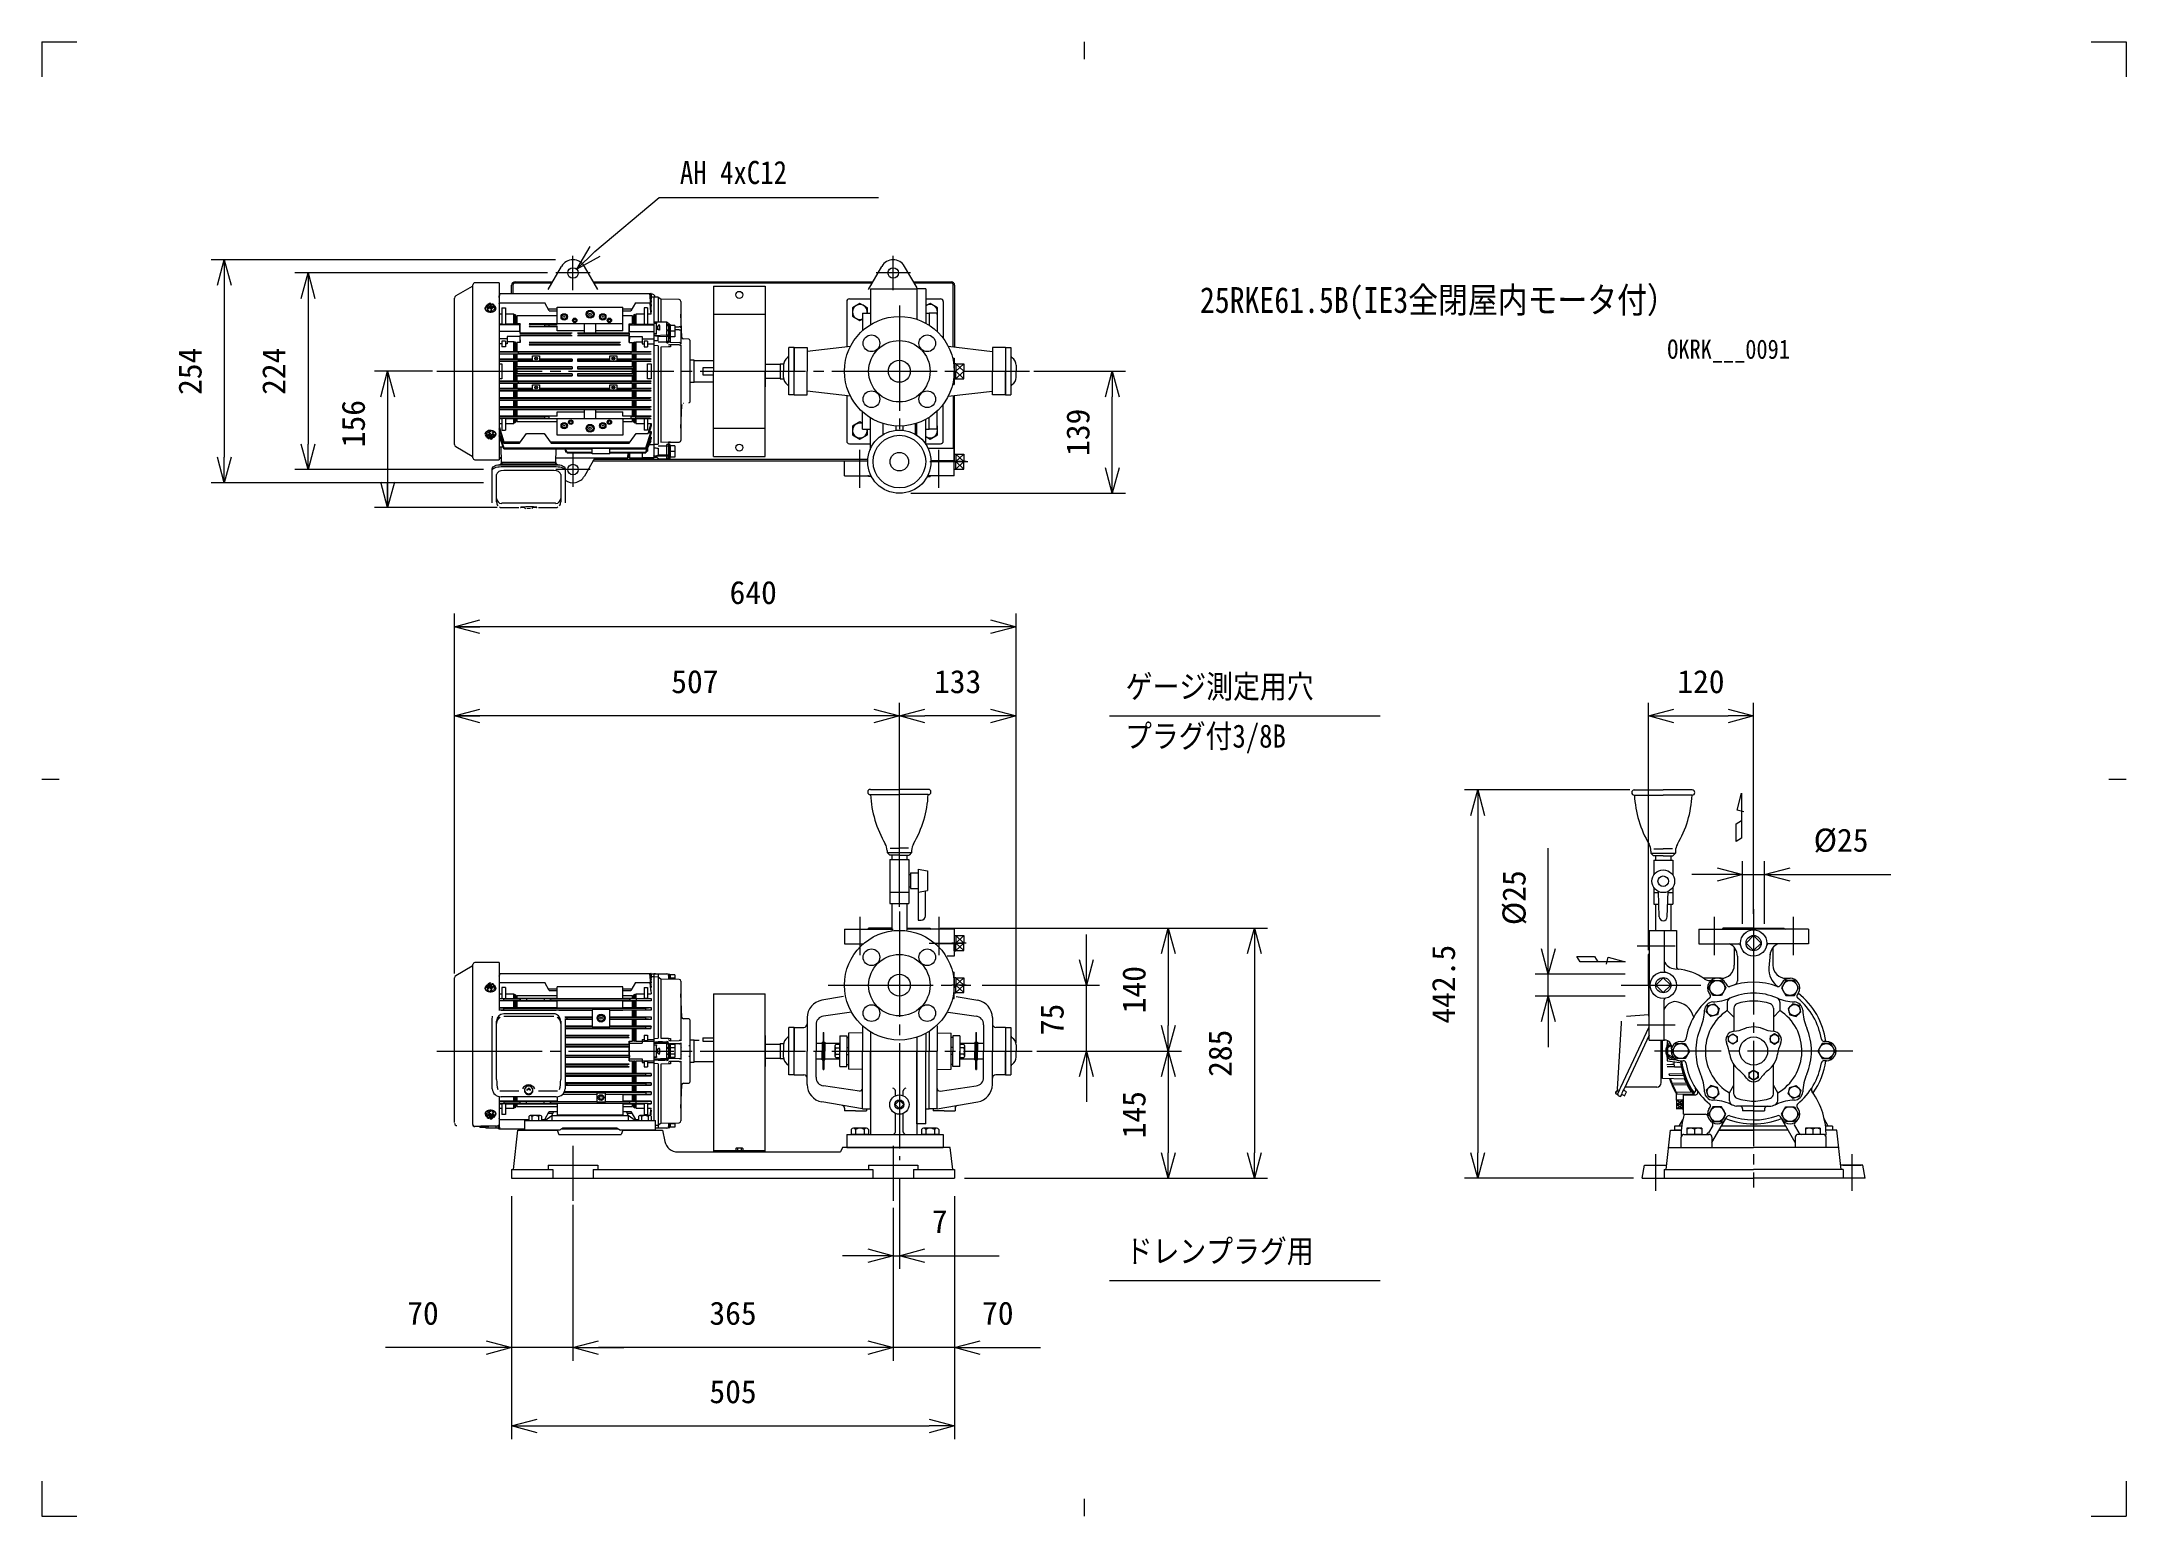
# Model space of a CAD drawing. Units: millimetres at full size, sheet at 1:6. Extents: x -1188 to 1188, y -840 to 840.
import ezdxf
from ezdxf.enums import TextEntityAlignment as Align

# ---------------------------------------------------------------- set-up
doc = ezdxf.new("R2010")
doc.units = ezdxf.units.MM
doc.header["$LTSCALE"] = 6
doc.linetypes.add('USER2', pattern=[25, 20, -1.5, 2, -1.5])
for name, color, linetype, lineweight in [('0-0_0', 7, 'Continuous', 18), ('0-2_NOTE', 2, 'Continuous', 18), ('0-3_NOTE-ENG', 3, 'Continuous', 18), ('0-B_DETAIL', 4, 'Continuous', 18)]:
    doc.layers.add(name, color=color, linetype=linetype, lineweight=lineweight)
doc.styles.add('ＭＳ ゴシック', font='')
doc.styles.get('ＭＳ ゴシック').set_extended_font_data('MS Gothic')

msp = doc.modelspace()

# ---------------------------------------------------------------- texts
at = {"layer": '0-2_NOTE', "color": 7, "style": 'ＭＳ ゴシック', "width": 0.85}
for s, height, p in [('AH 4xC12', 26.39, (-460.615, 669.936)), ('25RKE61.5B(IE3全閉屋内モータ付）', 29.33, (132.139, 522.27)), ('OKRK___0091', 21.99, (664.73, 472.123)), ('ゲージ測定用穴', 26.39, (47.504, 84.244)), ('プラグ付3/8B', 26.39, (46.744, 27.837)), ('ドレンプラグ用', 26.39, (47.504, -559.072))]:
    msp.add_text(s, height=height, dxfattribs=at).set_placement(p, align=Align.BOTTOM_LEFT)
at = {"layer": '0-3_NOTE-ENG', "color": 7, "style": 'ＭＳ ゴシック'}
for s, p in [('254', (-997.837, 437.547)), ('224', (-902.388, 437.547)), ('156', (-811.739, 377.973)), ('139', (14.163, 368.047)), ('%%c25', (511.214, -166.533)), ('442.5', (430.828, -278.683)), ('140', (78.024, -266.933)), ('75', (-15.304, -291.942)), ('285', (176.215, -339.433)), ('145', (78.024, -409.433))]:
    msp.add_text(s, height=26.39, rotation=90, dxfattribs=at).set_placement(p, align=Align.BOTTOM_LEFT)
for s, p in [('640', (-403.942, 191.391)), ('507', (-470.442, 89.88)), ('133', (-170.942, 89.88)), ('120', (676.223, 89.88)), ('%%c25', (831.623, -90.796)), ('7', (-173.482, -525.222)), ('70', (-771.342, -629.713)), ('365', (-426.942, -629.713)), ('70', (-116.172, -629.713)), ('505', (-426.942, -719.074))]:
    msp.add_text(s, height=26.39, dxfattribs=at).set_placement(p, align=Align.BOTTOM_LEFT)

# ---------------------------------------------------------------- blocks, each defined once
blk = doc.blocks.new('_Open30')
at = {"layer": '0-0_0'}
blk.add_line((0, 0), (-1, 0), dxfattribs=at)
blk.add_lwpolyline([(-1, 0.2679), (0, 0), (-1, -0.2679)], dxfattribs=at)

# ---------------------------------------------------------------- linework, layer by layer
at = {"layer": '0-0_0'}
for p, q in [((-1188, 840), (-1188, 800)), ((-1188, 840), (-1148, 840)), ((0, 840), (0, 820)), ((-717.442, 381.172), (-717.442, 547.922)), ((-697.198, 561.115), (-716.032, 550.353)), ((-696.442, 366.047), (-696.442, 563.047)), ((-666.442, 565.347), (-694.142, 565.347)), ((-666.442, 565.347), (-666.442, 363.747)), ((-666.442, 553.047), (-666.163, 553.047)), ((-494.722, 553.047), (-494.362, 553.047)), ((-494.291, 553.047), (-494.047, 553.047)), ((-494.002, 553.047), (-493.887, 553.047)), ((-493.442, 553.047), (-493.861, 553.047)), ((-493.442, 547.94), (-493.553, 547.94)), ((-493.472, 548.618), (-493.442, 548.618)), ((-493.442, 553.047), (-493.442, 548.618)), ((-490.442, 549.047), (-493.442, 549.047)), ((-485.442, 549.047), (-490.442, 548.785)), ((-490.442, 549.047), (-490.442, 520.519)), ((-485.442, 549.047), (-485.442, 520.571)), ((-482.442, 546.547), (-485.442, 548.547)), ((-461.408, 546.18), (-482.442, 546.547)), ((-482.442, 546.547), (-482.442, 520.506)), ((-682.442, 536.389), (-682.442, 535.823)), ((-679.795, 540.457), (-680.924, 539.401)), ((-680.924, 537.431), (-680.476, 536.097)), ((-680.287, 538.077), (-680.223, 538.097)), ((-680.099, 537.595), (-679.65, 536.261)), ((-680.099, 535.168), (-679.65, 534.292)), ((-679.65, 534.292), (-678.073, 533.785)), ((-679.272, 540.795), (-679.32, 540.822)), ((-678.844, 538.715), (-678.699, 539.126)), ((-678.019, 538.424), (-678.648, 538.534)), ((-678.407, 539.221), (-677.777, 539.11)), ((-678.407, 539.221), (-677.777, 538.506)), ((-677.777, 539.11), (-677.777, 538.506)), ((-677.447, 537.121), (-677.29, 537.566)), ((-677.29, 536.963), (-677.447, 537.121)), ((-676.732, 536.812), (-677.314, 536.915)), ((-677.29, 537.566), (-677.29, 536.963)), ((-677.261, 536.905), (-677.261, 537.737)), ((-676.746, 535.979), (-675.169, 535.472)), ((-676.746, 533.551), (-675.169, 533.502)), ((-676.736, 538.332), (-676.565, 539.021)), ((-676.565, 539.625), (-676.408, 540.07)), ((-676.565, 539.021), (-676.408, 540.07)), ((-676.565, 539.021), (-676.565, 539.625)), ((-676.253, 537.571), (-676.538, 538.27)), ((-676.32, 537.395), (-676.477, 536.95)), ((-675.771, 538.135), (-676.242, 537.574)), ((-676.153, 540.208), (-675.571, 540.106)), ((-675.75, 538.908), (-675.771, 538.135)), ((-675.771, 538.135), (-675.693, 537.873)), ((-675.75, 538.908), (-675.571, 540.106)), ((-675.624, 539.283), (-675.624, 538.414)), ((-675.612, 538.134), (-675.576, 537.904)), ((-675.438, 539.899), (-675.595, 539.454)), ((-674.039, 536.528), (-675.169, 535.472)), ((-675.169, 533.502), (-675.169, 535.472)), ((-675.169, 533.502), (-674.039, 534.1)), ((-674.478, 537.8), (-675.108, 537.911)), ((-674.866, 538.597), (-674.236, 538.486)), ((-674.866, 538.597), (-674.866, 537.993)), ((-674.866, 537.993), (-674.236, 538.486)), ((-673.235, 540.961), (-674.812, 541.468)), ((-674.041, 538.306), (-674.186, 537.894)), ((-672.786, 540.085), (-673.235, 540.961)), ((-673.09, 534.796), (-671.961, 535.852)), ((-671.961, 537.822), (-672.409, 539.155)), ((-670.62, 535.363), (-670.62, 534.797)), ((-670.442, 535.823), (-670.442, 536.389)), ((-663.442, 529.676), (-666.442, 529.676)), ((-663.442, 536.808), (-663.442, 518.028)), ((-663.442, 536.808), (-659.442, 536.808)), ((-659.442, 536.808), (-659.442, 518.028)), ((-649.996, 529.676), (-659.442, 529.676)), ((-649.996, 518.337), (-649.996, 529.676)), ((-648.967, 529.298), (-648.967, 518.354)), ((-647.417, 528.056), (-648.967, 529.298)), ((-647.417, 518.408), (-647.417, 528.056)), ((-646.388, 527.673), (-646.388, 518.424)), ((-600.442, 527.673), (-646.388, 527.673)), ((-609.442, 533.547), (-614.639, 542.547)), ((-600.442, 535.255), (-610.429, 535.255)), ((-609.442, 533.547), (-600.442, 533.547)), ((-600.442, 537.547), (-525.442, 537.547)), ((-600.442, 518.282), (-600.442, 537.547)), ((-525.442, 510.677), (-525.442, 537.547)), ((-515.456, 535.255), (-525.442, 535.255)), ((-525.442, 533.547), (-516.442, 533.547)), ((-514.496, 527.673), (-525.442, 527.673)), ((-511.246, 542.547), (-516.442, 533.547)), ((-514.496, 518.424), (-514.496, 527.673)), ((-511.917, 529.298), (-513.467, 528.056)), ((-513.467, 528.056), (-513.467, 518.408)), ((-511.917, 518.354), (-511.917, 529.298)), ((-511.246, 542.547), (-494.547, 542.547)), ((-510.888, 529.676), (-510.888, 518.337)), ((-501.442, 529.676), (-510.888, 529.676)), ((-501.442, 536.808), (-501.442, 518.028)), ((-497.442, 536.808), (-501.442, 536.808)), ((-497.442, 536.808), (-497.442, 518.028)), ((-493.442, 529.676), (-497.442, 529.676)), ((-493.442, 537.038), (-493.915, 537.038)), ((-493.442, 542.43), (-493.779, 542.43)), ((-493.442, 546.083), (-493.675, 546.083)), ((-459.442, 544.18), (-459.442, 514.059)), ((-458.519, 503.225), (-459.442, 529.547)), ((-663.442, 518.337), (-666.442, 518.337)), ((-642.942, 517.547), (-666.442, 517.547)), ((-642.942, 509.901), (-666.442, 509.901)), ((-657.442, 501.497), (-666.442, 501.497)), ((-663.442, 518.028), (-659.442, 518.028)), ((-649.996, 518.337), (-659.442, 518.337)), ((-642.876, 504.095), (-657.442, 504.095)), ((-657.442, 504.095), (-657.442, 495.976)), ((-648.967, 518.354), (-647.417, 518.408)), ((-642.523, 518.424), (-646.388, 518.424)), ((-642.523, 518.424), (-642.942, 517.547)), ((-642.942, 509.901), (-642.942, 517.547)), ((-642.523, 507.959), (-642.88, 507.547)), ((-642.88, 507.547), (-584.801, 507.547)), ((-642.876, 504.095), (-642.523, 497.316)), ((-642.857, 505.547), (-642.523, 505.177)), ((-642.857, 505.547), (-584.698, 505.547)), ((-642.523, 507.959), (-642.523, 518.424)), ((-583.442, 507.959), (-642.523, 507.959)), ((-642.523, 497.316), (-642.523, 505.177)), ((-642.523, 505.177), (-583.442, 505.177)), ((-600.442, 518.436), (-632.442, 518.436)), ((-632.442, 515.716), (-600.442, 515.716)), ((-631.31, 516.047), (-614.639, 516.047)), ((-631.167, 518.047), (-614.639, 518.047)), ((-609.442, 515.811), (-609.442, 518.282)), ((-609.442, 518.282), (-600.442, 518.282)), ((-600.442, 515.811), (-609.442, 515.811)), ((-525.442, 518.547), (-600.442, 518.547)), ((-569.442, 518.512), (-600.442, 518.512)), ((-600.442, 510.677), (-600.442, 515.811)), ((-569.442, 510.677), (-600.442, 510.677)), ((-569.442, 507.959), (-577.442, 507.959)), ((-577.442, 505.177), (-518.361, 505.177)), ((-576.187, 505.547), (-518.028, 505.547)), ((-576.084, 507.547), (-518.005, 507.547)), ((-556.442, 518.529), (-569.442, 518.529)), ((-569.442, 507.953), (-569.442, 518.529)), ((-556.442, 507.953), (-569.442, 507.953)), ((-556.442, 507.953), (-556.442, 518.529)), ((-525.442, 518.512), (-556.442, 518.512)), ((-525.442, 510.677), (-556.442, 510.677)), ((-518.361, 507.959), (-556.442, 507.959)), ((-518.361, 518.424), (-514.496, 518.424)), ((-518.008, 504.095), (-503.442, 504.095)), ((-517.942, 509.901), (-517.942, 517.547)), ((-517.942, 517.547), (-490.442, 517.547)), ((-517.942, 509.901), (-490.442, 509.901)), ((-511.917, 518.354), (-513.467, 518.408)), ((-510.888, 518.337), (-501.442, 518.337)), ((-503.442, 504.095), (-503.442, 495.976)), ((-503.442, 501.497), (-490.442, 501.497)), ((-501.442, 518.028), (-497.442, 518.028)), ((-497.442, 518.337), (-490.442, 518.337)), ((-490.442, 520.519), (-490.442, 519.726)), ((-475.442, 520.084), (-490.442, 520.413)), ((-490.442, 519.726), (-487.233, 519.535)), ((-487.338, 518.912), (-490.442, 519.102)), ((-490.442, 519.102), (-490.442, 365.547)), ((-490.442, 507.499), (-487.338, 507.874)), ((-487.233, 506.99), (-490.442, 506.609)), ((-487.338, 507.874), (-487.338, 518.912)), ((-475.399, 520.351), (-486.719, 520.599)), ((-485.697, 511.892), (-485.697, 516.094)), ((-485.442, 499.185), (-485.442, 503.86)), ((-483.881, 516.627), (-483.881, 512.381)), ((-475.442, 517.63), (-475.442, 520.084)), ((-475.442, 510.801), (-473.442, 510.801)), ((-475.442, 505.893), (-475.442, 510.801)), ((-475.373, 497.875), (-475.373, 504.302)), ((-473.442, 518.352), (-473.442, 498.061)), ((-472.242, 518.297), (-473.442, 518.297)), ((-473.442, 502.297), (-472.242, 502.297)), ((-472.242, 518.297), (-472.242, 502.297)), ((-471.842, 516.147), (-472.242, 516.147)), ((-472.242, 504.447), (-471.842, 504.447)), ((-466.342, 516.792), (-471.842, 516.792)), ((-471.842, 516.792), (-471.842, 503.802)), ((-466.342, 510.297), (-471.842, 510.297)), ((-466.342, 503.802), (-471.842, 503.802)), ((-466.342, 516.792), (-466.342, 503.802)), ((-459.442, 511.9), (-459.442, 495.435)), ((-450.408, 501.08), (-456.59, 501.296)), ((-449.442, 500.081), (-449.442, 429.457)), ((-663.442, 495.976), (-666.442, 495.976)), ((-649.996, 486.729), (-666.442, 486.729)), ((-666.442, 486.547), (-644.442, 486.547)), ((-666.442, 484.547), (-644.442, 484.547)), ((-666.442, 484.38), (-649.996, 484.38)), ((-649.996, 478.181), (-666.442, 478.181)), ((-666.442, 478.047), (-644.442, 478.047)), ((-666.442, 476.047), (-644.442, 476.047)), ((-666.442, 475.922), (-649.996, 475.922)), ((-659.442, 498.753), (-663.442, 498.753)), ((-663.442, 498.753), (-663.442, 492.547)), ((-659.442, 492.547), (-663.442, 492.547)), ((-659.442, 498.753), (-659.442, 492.547)), ((-657.442, 495.976), (-659.442, 495.976)), ((-649.996, 498.071), (-657.442, 498.071)), ((-649.996, 486.729), (-649.996, 498.071)), ((-649.996, 478.181), (-649.996, 484.38)), ((-649.996, 453.172), (-649.996, 475.922)), ((-647.417, 497.459), (-648.967, 497.927)), ((-648.967, 497.927), (-648.967, 486.737)), ((-647.417, 486.762), (-648.967, 486.737)), ((-648.967, 484.373), (-647.417, 484.348)), ((-648.967, 484.373), (-648.967, 478.188)), ((-647.417, 478.213), (-648.967, 478.188)), ((-648.967, 475.914), (-647.417, 475.89)), ((-648.967, 475.914), (-648.967, 453.179)), ((-647.417, 486.762), (-647.417, 497.459)), ((-647.417, 478.213), (-647.417, 484.348)), ((-647.417, 469.635), (-647.417, 475.89)), ((-642.523, 497.316), (-646.388, 497.316)), ((-646.388, 497.316), (-646.388, 486.77)), ((-514.496, 486.77), (-646.388, 486.77)), ((-646.388, 484.34), (-514.496, 484.34)), ((-646.388, 484.34), (-646.388, 478.221)), ((-628.442, 478.221), (-646.388, 478.221)), ((-646.388, 475.882), (-583.442, 475.882)), ((-646.388, 475.882), (-646.388, 469.643)), ((-644.442, 486.599), (-516.442, 486.599)), ((-644.442, 478.099), (-628.442, 478.099)), ((-528.442, 497.368), (-632.442, 497.368)), ((-632.442, 494.754), (-528.442, 494.754)), ((-631.381, 497.047), (-529.504, 497.047)), ((-628.442, 482.047), (-620.442, 482.047)), ((-628.442, 476.047), (-628.442, 482.047)), ((-620.442, 476.047), (-628.442, 476.047)), ((-620.442, 482.047), (-620.442, 476.047)), ((-583.442, 478.221), (-620.442, 478.221)), ((-620.442, 478.099), (-583.442, 478.099)), ((-583.442, 478.221), (-583.442, 475.882)), ((-577.442, 478.221), (-577.442, 475.882)), ((-540.442, 478.221), (-577.442, 478.221)), ((-577.442, 478.099), (-540.442, 478.099)), ((-516.442, 475.994), (-577.442, 475.994)), ((-577.442, 475.882), (-514.496, 475.882)), ((-540.442, 482.047), (-532.442, 482.047)), ((-532.442, 482.047), (-532.442, 476.047)), ((-514.496, 478.221), (-532.442, 478.221)), ((-532.442, 478.099), (-516.442, 478.099)), ((-518.361, 497.316), (-514.496, 497.316)), ((-516.442, 486.599), (-516.442, 484.494)), ((-516.442, 486.547), (-494.047, 486.547)), ((-516.442, 484.547), (-494.003, 484.547)), ((-516.442, 478.099), (-516.442, 475.994)), ((-516.442, 478.047), (-493.887, 478.047)), ((-516.442, 476.047), (-493.861, 476.047)), ((-514.496, 486.77), (-514.496, 497.316)), ((-514.496, 478.221), (-514.496, 484.34)), ((-514.496, 469.643), (-514.496, 475.882)), ((-513.467, 497.459), (-511.917, 497.927)), ((-513.467, 497.459), (-513.467, 486.762)), ((-511.917, 486.737), (-513.467, 486.762)), ((-513.467, 484.348), (-511.917, 484.373)), ((-513.467, 484.348), (-513.467, 478.213)), ((-511.917, 478.188), (-513.467, 478.213)), ((-513.467, 475.89), (-511.917, 475.914)), ((-513.467, 475.89), (-513.467, 469.635)), ((-511.917, 486.737), (-511.917, 497.927)), ((-511.917, 478.188), (-511.917, 484.373)), ((-511.917, 453.179), (-511.917, 475.914)), ((-510.888, 498.071), (-503.442, 498.071)), ((-510.888, 498.071), (-510.888, 486.729)), ((-493.442, 486.729), (-510.888, 486.729)), ((-510.888, 484.38), (-493.442, 484.38)), ((-510.888, 484.38), (-510.888, 478.181)), ((-493.442, 478.181), (-510.888, 478.181)), ((-510.888, 475.922), (-493.442, 475.922)), ((-510.888, 475.922), (-510.888, 453.172)), ((-503.442, 495.976), (-501.442, 495.976)), ((-497.442, 498.753), (-501.442, 498.753)), ((-501.442, 498.753), (-501.442, 492.547)), ((-501.442, 492.547), (-497.442, 492.547)), ((-497.442, 498.753), (-497.442, 492.547)), ((-497.442, 495.976), (-490.442, 495.976)), ((-485.442, 493.498), (-490.442, 493.742)), ((-485.442, 493.498), (-485.442, 381.321)), ((-482.442, 492.051), (-482.442, 383.894)), ((-475.371, 496.871), (-475.373, 497.875)), ((-471.495, 497.503), (-461.39, 497.256)), ((-471.477, 494.799), (-471.477, 492.289)), ((-461.408, 494.539), (-471.477, 494.799)), ((-444.442, 477.047), (-449.442, 477.047)), ((-444.442, 452.047), (-444.442, 477.047)), ((-422.442, 476.547), (-443.942, 476.547)), ((-649.996, 453.172), (-666.442, 453.172)), ((-666.442, 453.047), (-644.442, 453.047)), ((-647.417, 453.204), (-648.967, 453.179)), ((-647.417, 469.635), (-647.442, 469.635)), ((-647.442, 469.635), (-647.442, 467.462)), ((-647.442, 469.547), (-583.442, 469.547)), ((-647.442, 467.547), (-583.442, 467.547)), ((-647.442, 467.462), (-647.417, 467.461)), ((-647.442, 461.632), (-647.442, 459.459)), ((-647.417, 461.632), (-647.442, 461.632)), ((-647.442, 461.547), (-583.442, 461.547)), ((-647.442, 459.547), (-583.442, 459.547)), ((-647.442, 459.459), (-647.417, 459.459)), ((-647.417, 461.632), (-647.417, 467.461)), ((-647.417, 453.204), (-647.417, 459.459)), ((-583.442, 469.643), (-646.388, 469.643)), ((-646.388, 467.454), (-583.442, 467.454)), ((-646.388, 467.454), (-646.388, 461.64)), ((-583.442, 461.64), (-646.388, 461.64)), ((-646.388, 459.451), (-583.442, 459.451)), ((-646.388, 459.451), (-646.388, 453.211)), ((-514.496, 453.211), (-646.388, 453.211)), ((-644.442, 453.099), (-516.442, 453.099)), ((-583.442, 469.643), (-583.442, 467.454)), ((-583.442, 461.64), (-583.442, 459.451)), ((-514.496, 469.643), (-577.442, 469.643)), ((-577.442, 469.643), (-577.442, 467.454)), ((-577.442, 469.547), (-513.442, 469.547)), ((-577.442, 467.547), (-513.442, 467.547)), ((-577.442, 467.454), (-514.496, 467.454)), ((-577.442, 461.64), (-577.442, 459.451)), ((-514.496, 461.64), (-577.442, 461.64)), ((-577.442, 461.547), (-513.442, 461.547)), ((-577.442, 459.547), (-513.442, 459.547)), ((-577.442, 459.451), (-514.496, 459.451)), ((-516.442, 453.099), (-516.442, 450.994)), ((-516.442, 453.047), (-493.861, 453.047)), ((-514.496, 461.64), (-514.496, 467.454)), ((-514.496, 453.211), (-514.496, 459.451)), ((-513.442, 469.635), (-513.467, 469.635)), ((-513.467, 467.461), (-513.442, 467.462)), ((-513.467, 467.461), (-513.467, 461.632)), ((-513.442, 461.632), (-513.467, 461.632)), ((-513.467, 459.459), (-513.442, 459.459)), ((-513.467, 459.459), (-513.467, 453.204)), ((-511.917, 453.179), (-513.467, 453.204)), ((-513.442, 469.635), (-513.442, 467.462)), ((-513.442, 461.632), (-513.442, 459.459)), ((-493.442, 453.172), (-510.888, 453.172)), ((-449.442, 452.047), (-444.442, 452.047)), ((-443.942, 452.547), (-422.442, 452.547)), ((-434.442, 468.547), (-434.442, 460.547)), ((-422.442, 468.547), (-434.442, 468.547)), ((-434.442, 460.547), (-422.442, 460.547)), ((-666.442, 451.047), (-644.442, 451.047)), ((-666.442, 450.913), (-649.996, 450.913)), ((-649.996, 444.713), (-666.442, 444.713)), ((-666.442, 444.547), (-644.442, 444.547)), ((-666.442, 442.547), (-644.442, 442.547)), ((-666.442, 442.364), (-649.996, 442.364)), ((-649.996, 434.298), (-666.442, 434.298)), ((-666.442, 434.047), (-494.291, 434.047)), ((-666.442, 432.047), (-494.362, 432.047)), ((-666.442, 431.769), (-649.996, 431.769)), ((-649.996, 444.713), (-649.996, 450.913)), ((-649.996, 434.298), (-649.996, 442.364)), ((-649.996, 423.924), (-649.996, 431.769)), ((-648.967, 450.905), (-647.417, 450.881)), ((-648.967, 450.905), (-648.967, 444.721)), ((-647.417, 444.746), (-648.967, 444.721)), ((-648.967, 442.357), (-647.417, 442.331)), ((-648.967, 442.357), (-648.967, 434.306)), ((-647.417, 434.332), (-648.967, 434.306)), ((-648.967, 431.761), (-647.417, 431.734)), ((-648.967, 431.761), (-648.967, 423.932)), ((-647.417, 444.746), (-647.417, 450.881)), ((-647.417, 434.332), (-647.417, 442.331)), ((-647.417, 423.96), (-647.417, 431.734)), ((-646.388, 450.873), (-514.496, 450.873)), ((-646.388, 450.873), (-646.388, 444.754)), ((-628.442, 444.754), (-646.388, 444.754)), ((-646.388, 442.323), (-514.496, 442.323)), ((-646.388, 442.323), (-646.388, 434.34)), ((-514.496, 434.34), (-646.388, 434.34)), ((-646.388, 431.726), (-514.496, 431.726)), ((-646.388, 431.726), (-646.388, 423.968)), ((-644.442, 444.599), (-628.442, 444.599)), ((-644.442, 442.494), (-644.442, 444.599)), ((-516.442, 442.494), (-644.442, 442.494)), ((-540.442, 444.754), (-620.442, 444.754)), ((-620.442, 444.599), (-540.442, 444.599)), ((-514.496, 444.754), (-532.442, 444.754)), ((-516.442, 444.547), (-494.003, 444.547)), ((-516.442, 442.547), (-494.047, 442.547)), ((-514.496, 444.754), (-514.496, 450.873)), ((-514.496, 434.34), (-514.496, 442.323)), ((-514.496, 423.968), (-514.496, 431.726)), ((-513.467, 450.881), (-511.917, 450.905)), ((-513.467, 450.881), (-513.467, 444.746)), ((-511.917, 444.721), (-513.467, 444.746)), ((-513.467, 442.331), (-511.917, 442.357)), ((-513.467, 442.331), (-513.467, 434.332)), ((-511.917, 434.306), (-513.467, 434.332)), ((-513.467, 431.734), (-511.917, 431.761)), ((-513.467, 431.734), (-513.467, 423.96)), ((-511.917, 444.721), (-511.917, 450.905)), ((-511.917, 434.306), (-511.917, 442.357)), ((-511.917, 423.932), (-511.917, 431.761)), ((-510.888, 450.913), (-493.442, 450.913)), ((-510.888, 450.913), (-510.888, 444.713)), ((-493.442, 444.713), (-510.888, 444.713)), ((-510.888, 442.364), (-493.442, 442.364)), ((-510.888, 442.364), (-510.888, 434.298)), ((-493.442, 434.298), (-510.888, 434.298)), ((-510.888, 431.769), (-493.442, 431.769)), ((-510.888, 431.769), (-510.888, 423.924)), ((-456.704, 428.155), (-456.59, 428.164)), ((-649.996, 423.924), (-666.442, 423.924)), ((-666.062, 421.547), (-666.442, 421.431)), ((-666.442, 421.128), (-649.996, 421.128)), ((-649.996, 413.329), (-666.442, 413.329)), ((-666.442, 413.047), (-614.639, 413.047)), ((-666.442, 410.71), (-663.442, 410.71)), ((-666.442, 405.082), (-663.442, 405.082)), ((-666.338, 411.047), (-614.639, 411.047)), ((-666.162, 423.547), (-494.722, 423.547)), ((-666.062, 421.547), (-494.823, 421.547)), ((-659.442, 410.897), (-663.442, 410.897)), ((-663.442, 410.897), (-663.442, 397.314)), ((-659.442, 410.897), (-659.442, 397.314)), ((-659.442, 410.71), (-649.996, 410.71)), ((-659.442, 405.082), (-649.996, 405.082)), ((-649.996, 413.329), (-649.996, 421.128)), ((-649.996, 405.082), (-649.996, 410.71)), ((-647.417, 423.96), (-648.967, 423.932)), ((-648.967, 421.119), (-647.417, 421.09)), ((-648.967, 421.119), (-648.967, 413.339)), ((-647.417, 413.369), (-648.967, 413.339)), ((-648.967, 410.7), (-647.417, 410.667)), ((-648.967, 410.7), (-648.967, 405.498)), ((-648.967, 405.498), (-647.417, 406.87)), ((-647.417, 413.369), (-647.417, 421.09)), ((-647.417, 406.87), (-647.417, 410.667)), ((-514.496, 423.968), (-646.388, 423.968)), ((-646.388, 421.081), (-569.442, 421.081)), ((-646.388, 421.081), (-646.388, 413.378)), ((-600.442, 413.378), (-646.388, 413.378)), ((-646.388, 410.657), (-600.442, 410.657)), ((-646.388, 410.657), (-646.388, 407.294)), ((-646.388, 407.294), (-600.442, 407.294)), ((-614.639, 413.047), (-609.442, 413.282)), ((-614.639, 411.047), (-614.639, 413.047)), ((-609.442, 410.811), (-614.639, 411.047)), ((-600.442, 413.282), (-609.442, 413.282)), ((-609.442, 410.811), (-609.442, 413.282)), ((-609.442, 410.811), (-600.442, 410.811)), ((-600.442, 418.417), (-569.442, 418.417)), ((-600.442, 413.282), (-600.442, 418.417)), ((-600.442, 391.547), (-600.442, 410.811)), ((-600.442, 410.582), (-569.442, 410.582)), ((-600.442, 410.547), (-525.442, 410.547)), ((-569.442, 421.089), (-556.442, 421.089)), ((-569.442, 410.564), (-569.442, 421.089)), ((-569.442, 410.564), (-556.442, 410.564)), ((-556.442, 410.564), (-556.442, 421.089)), ((-556.442, 421.081), (-514.496, 421.081)), ((-556.442, 418.417), (-525.442, 418.417)), ((-556.442, 410.582), (-525.442, 410.582)), ((-525.442, 413.282), (-525.442, 418.417)), ((-514.496, 413.378), (-525.442, 413.378)), ((-516.442, 413.282), (-525.442, 413.282)), ((-525.442, 410.811), (-516.442, 410.811)), ((-525.442, 410.811), (-525.442, 391.547)), ((-525.442, 410.657), (-514.496, 410.657)), ((-525.442, 407.294), (-514.496, 407.294)), ((-516.442, 413.282), (-511.246, 413.047)), ((-516.442, 413.282), (-516.442, 410.811)), ((-511.246, 411.047), (-516.442, 410.811)), ((-514.496, 413.378), (-514.496, 421.081)), ((-514.496, 407.294), (-514.496, 410.657)), ((-511.917, 423.932), (-513.467, 423.96)), ((-513.467, 421.09), (-511.917, 421.119)), ((-513.467, 421.09), (-513.467, 413.369)), ((-511.917, 413.339), (-513.467, 413.369)), ((-513.467, 410.667), (-511.917, 410.7)), ((-513.467, 410.667), (-513.467, 406.87)), ((-513.467, 406.87), (-511.917, 405.498)), ((-511.917, 413.339), (-511.917, 421.119)), ((-511.917, 405.498), (-511.917, 410.7)), ((-511.246, 413.047), (-494.408, 413.047)), ((-511.246, 413.047), (-511.246, 411.047)), ((-493.442, 423.924), (-510.888, 423.924)), ((-510.888, 421.128), (-493.442, 421.128)), ((-510.888, 421.128), (-510.888, 413.329)), ((-493.442, 413.329), (-510.888, 413.329)), ((-510.888, 410.71), (-501.442, 410.71)), ((-510.888, 410.71), (-510.888, 405.082)), ((-510.888, 405.082), (-501.442, 405.082)), ((-501.442, 410.897), (-497.442, 410.897)), ((-501.442, 410.897), (-501.442, 397.314)), ((-497.442, 410.897), (-497.442, 397.314)), ((-497.442, 410.71), (-493.442, 410.71)), ((-497.442, 405.082), (-493.442, 405.082)), ((-496.649, 393.547), (-493.442, 405.082)), ((-493.442, 405.082), (-493.442, 402.204)), ((-459.442, 399.547), (-458.519, 425.869)), ((-682.442, 393.27), (-682.442, 392.705)), ((-682.264, 394.296), (-682.264, 393.73)), ((-680.924, 393.242), (-679.795, 394.298)), ((-680.924, 393.242), (-680.924, 391.272)), ((-679.795, 391.87), (-680.924, 391.272)), ((-680.924, 391.272), (-680.476, 389.938)), ((-680.287, 389.456), (-680.223, 389.463)), ((-680.099, 389.009), (-679.65, 388.133)), ((-679.272, 394.636), (-679.686, 394.241)), ((-679.65, 388.133), (-678.073, 387.626)), ((-679.272, 392.161), (-679.32, 392.201)), ((-678.726, 394.923), (-679.272, 394.636)), ((-678.845, 394.993), (-677.716, 395.591)), ((-677.716, 393.622), (-678.845, 392.566)), ((-678.844, 390.788), (-678.699, 391.2)), ((-678.019, 391.1), (-678.648, 390.608)), ((-678.019, 390.497), (-678.648, 390.608)), ((-678.407, 391.294), (-677.777, 391.183)), ((-678.019, 391.1), (-678.019, 390.497)), ((-677.716, 393.622), (-677.716, 395.591)), ((-676.139, 395.542), (-677.716, 395.591)), ((-676.139, 393.115), (-677.716, 393.622)), ((-677.447, 389.195), (-677.29, 389.64)), ((-677.135, 390.185), (-677.314, 388.988)), ((-676.732, 388.885), (-677.314, 388.988)), ((-677.273, 390.96), (-677.306, 391.171)), ((-677.261, 389.811), (-677.261, 390.68)), ((-677.114, 390.958), (-677.19, 391.221)), ((-677.135, 390.185), (-677.114, 390.958)), ((-677.114, 390.958), (-676.643, 391.52)), ((-676.746, 387.392), (-675.169, 387.343)), ((-676.565, 391.698), (-676.408, 392.143)), ((-676.32, 390.072), (-676.477, 389.024)), ((-676.32, 389.469), (-676.477, 389.024)), ((-676.149, 390.762), (-676.32, 390.072)), ((-676.32, 389.469), (-676.32, 390.072)), ((-676.153, 392.281), (-675.571, 392.179)), ((-675.624, 392.188), (-675.624, 391.356)), ((-675.438, 391.972), (-675.595, 391.527)), ((-674.039, 387.941), (-675.169, 387.343)), ((-674.478, 389.873), (-675.108, 389.984)), ((-674.866, 390.67), (-674.236, 390.559)), ((-673.235, 394.802), (-674.812, 395.309)), ((-673.235, 392.832), (-674.812, 392.881)), ((-674.041, 390.379), (-674.186, 389.967)), ((-673.235, 392.832), (-673.235, 394.802)), ((-672.786, 393.926), (-673.235, 394.802)), ((-672.786, 391.498), (-673.235, 392.832)), ((-673.09, 388.637), (-671.961, 389.693)), ((-671.961, 391.663), (-672.409, 392.996)), ((-671.961, 389.693), (-672.409, 390.569)), ((-671.961, 389.693), (-671.961, 391.663)), ((-670.442, 392.705), (-670.442, 393.27)), ((-666.442, 401.595), (-661.442, 384.164)), ((-661.442, 382.766), (-666.442, 398.965)), ((-666.442, 396.044), (-665.541, 396.044)), ((-666.442, 392.931), (-661.442, 377.366)), ((-661.442, 376.303), (-666.442, 391.087)), ((-666.442, 389.552), (-665.923, 389.552)), ((-663.442, 397.314), (-659.442, 397.314)), ((-661.442, 384.164), (-642.405, 384.164)), ((-661.442, 382.766), (-661.442, 384.164)), ((-642.405, 384.164), (-635.442, 393.547)), ((-635.442, 393.547), (-615.442, 393.547)), ((-615.442, 393.547), (-608.48, 384.164)), ((-608.48, 384.164), (-517.405, 384.164)), ((-608.48, 384.164), (-607.442, 382.766)), ((-607.442, 382.766), (-518.442, 382.766)), ((-525.442, 391.547), (-600.442, 391.547)), ((-518.442, 382.766), (-517.405, 384.164)), ((-517.405, 384.164), (-510.442, 393.547)), ((-510.442, 393.547), (-496.649, 393.547)), ((-497.442, 397.314), (-501.442, 397.314)), ((-499.442, 377.366), (-493.442, 396.044)), ((-499.442, 372.248), (-493.442, 389.552)), ((-497.926, 375.679), (-493.443, 384.935)), ((-493.442, 402.204), (-496.043, 393.547)), ((-495.323, 381.053), (-490.442, 381.053)), ((-495.292, 396.044), (-493.442, 396.044)), ((-494.962, 389.552), (-493.442, 389.552)), ((-493.443, 384.935), (-494.597, 384.935)), ((-493.442, 396.044), (-493.442, 394.044)), ((-493.442, 389.552), (-493.442, 388.147)), ((-490.442, 381.519), (-485.442, 381.321)), ((-475.373, 379.687), (-475.371, 381.049)), ((-473.442, 381.845), (-473.411, 382.134)), ((-473.442, 381.845), (-473.442, 365.047)), ((-472.242, 381.047), (-473.442, 381.047)), ((-473.078, 382.737), (-472.782, 383.026)), ((-472.514, 383.287), (-472.762, 383.054)), ((-472.242, 381.047), (-472.242, 365.047)), ((-471.48, 383.543), (-461.401, 383.747)), ((-471.477, 384.025), (-471.477, 383.594)), ((-471.477, 383.594), (-461.408, 383.799)), ((-716.032, 378.741), (-697.198, 367.979)), ((-694.142, 363.747), (-666.442, 363.747)), ((-666.442, 378.547), (-662.201, 378.547)), ((-666.442, 365.547), (-664.073, 365.547)), ((-664.442, 358.098), (-601.442, 358.098)), ((-663.942, 359.047), (-663.942, 360.547)), ((-663.942, 360.547), (-662.968, 360.547)), ((-662.942, 359.047), (-663.942, 359.047)), ((-662.942, 359.047), (-661.942, 359.047)), ((-661.942, 359.047), (-603.942, 359.047)), ((-661.442, 377.366), (-499.442, 377.366)), ((-661.442, 376.303), (-661.442, 377.366)), ((-661.442, 376.303), (-560.442, 376.303)), ((-603.942, 359.047), (-602.942, 359.047)), ((-602.917, 360.547), (-601.942, 360.547)), ((-601.942, 360.547), (-601.53, 376.303)), ((-601.806, 365.76), (-519.952, 365.76)), ((-601.797, 366.086), (-519.958, 366.086)), ((-591.903, 376.303), (-589.424, 372.248)), ((-590.989, 374.808), (-590.789, 372.547)), ((-590.729, 372.547), (-590.914, 374.686)), ((-589.606, 372.547), (-590.729, 372.547)), ((-589.424, 372.248), (-560.442, 372.248)), ((-589.424, 372.248), (-588.942, 371.461)), ((-588.942, 371.461), (-560.442, 371.461)), ((-540.442, 376.548), (-560.442, 376.548)), ((-540.442, 370.547), (-540.442, 376.548)), ((-540.442, 376.303), (-499.442, 376.303)), ((-540.442, 372.248), (-499.442, 372.248)), ((-540.442, 371.461), (-499.442, 371.461)), ((-519.958, 366.086), (-519.491, 371.461)), ((-517.969, 366.676), (-519.872, 366.676)), ((-517.969, 366.795), (-519.861, 366.795)), ((-518.083, 371.461), (-517.942, 365.957)), ((-517.942, 365.957), (-503.442, 365.957)), ((-517.942, 365.547), (-517.942, 365.957)), ((-503.442, 371.461), (-503.442, 365.957)), ((-503.442, 366.16), (-490.442, 366.16)), ((-498.771, 373.328), (-497.442, 373.328)), ((-498.413, 374.325), (-497.442, 374.325)), ((-497.442, 376.677), (-497.442, 373.328)), ((-475.442, 367.663), (-490.442, 367.992)), ((-490.442, 367.305), (-487.233, 367.115)), ((-487.338, 366.854), (-490.442, 367.039)), ((-490.442, 366.809), (-487.338, 366.646)), ((-485.442, 377.035), (-485.442, 369.365)), ((-485.442, 369.365), (-475.373, 369.144)), ((-483.881, 364.601), (-475.373, 364.898)), ((-475.442, 365.21), (-475.442, 367.663)), ((-475.373, 369.144), (-475.373, 379.687)), ((-473.442, 365.047), (-472.242, 365.047)), ((-471.842, 378.897), (-472.242, 378.897)), ((-472.242, 367.197), (-471.842, 367.197)), ((-471.842, 379.542), (-471.842, 366.552)), ((-466.342, 379.542), (-471.842, 379.542)), ((-466.342, 373.047), (-471.842, 373.047)), ((-674.442, 351.683), (-674.442, 353.856)), ((-674.442, 314.698), (-674.442, 351.683)), ((-669.442, 319.599), (-669.442, 346.733)), ((-604.442, 351.593), (-661.442, 351.593)), ((-596.442, 346.733), (-596.442, 319.599)), ((-591.442, 351.683), (-591.442, 314.698)), ((-669.442, 315.653), (-669.442, 319.599)), ((-663.842, 309.35), (-644.278, 309.35)), ((-663.842, 309.35), (-663.842, 309.346)), ((-663.842, 309.346), (-644.278, 309.346)), ((-603.212, 314.138), (-662.673, 314.138)), ((-644.278, 309.35), (-644.278, 309.346)), ((-641.778, 309.535), (-637.692, 309.535)), ((-637.553, 309.931), (-637.692, 309.447)), ((-637.692, 309.926), (-637.692, 309.447)), ((-628.192, 309.447), (-628.192, 309.926)), ((-628.192, 309.535), (-624.119, 309.535)), ((-621.607, 309.35), (-602.042, 309.35)), ((-621.607, 309.35), (-621.607, 309.346)), ((-621.607, 309.346), (-602.042, 309.346)), ((-602.042, 309.35), (-602.042, 309.346)), ((-597.802, 311.276), (-597.781, 311.302)), ((-596.442, 319.599), (-596.442, 315.653)), ((-633.692, 308.525), (-633.692, 307.623)), ((-632.192, 307.623), (-632.192, 308.525)), ((-1188, 0), (-1168, 0)), ((1168, 0), (1188, 0)), ((-697.198, -213.365), (-716.032, -224.126)), ((-696.442, -393.447), (-696.442, -211.433)), ((-666.442, -209.133), (-694.142, -209.133)), ((-666.442, -209.133), (-666.442, -263.609)), ((-717.442, -391.501), (-717.442, -226.558)), ((-679.795, -234.023), (-680.924, -235.079)), ((-680.924, -237.048), (-680.476, -238.382)), ((-680.287, -236.402), (-680.223, -236.383)), ((-680.099, -236.884), (-679.65, -238.218)), ((-679.272, -233.684), (-679.32, -233.658)), ((-678.844, -235.765), (-678.699, -235.353)), ((-678.019, -236.056), (-678.648, -235.945)), ((-678.407, -235.259), (-677.777, -235.37)), ((-678.407, -235.259), (-677.777, -235.973)), ((-677.777, -235.37), (-677.777, -235.973)), ((-677.447, -237.358), (-677.29, -236.913)), ((-677.29, -237.517), (-677.447, -237.358)), ((-676.732, -237.667), (-677.314, -237.565)), ((-677.29, -236.913), (-677.29, -237.517)), ((-677.261, -237.574), (-677.261, -236.742)), ((-676.736, -236.148), (-676.565, -235.458)), ((-676.565, -234.855), (-676.408, -234.409)), ((-676.565, -235.458), (-676.408, -234.409)), ((-676.565, -235.458), (-676.565, -234.855)), ((-676.253, -236.908), (-676.538, -236.209)), ((-676.32, -237.084), (-676.477, -237.529)), ((-675.771, -236.344), (-676.242, -236.906)), ((-676.153, -234.271), (-675.571, -234.374)), ((-675.75, -235.571), (-675.771, -236.344)), ((-675.75, -235.571), (-675.571, -234.374)), ((-675.624, -235.197), (-675.624, -236.066)), ((-675.438, -234.58), (-675.595, -235.026)), ((-674.478, -236.68), (-675.108, -236.569)), ((-674.866, -235.883), (-674.236, -235.994)), ((-674.866, -235.883), (-674.866, -236.486)), ((-674.866, -236.486), (-674.236, -235.994)), ((-674.041, -236.174), (-674.186, -236.585)), ((-672.786, -234.395), (-673.235, -233.519)), ((-671.961, -236.658), (-672.409, -235.324)), ((-666.062, -221.433), (-666.442, -225.846)), ((-666.442, -221.433), (-666.163, -221.433)), ((-666.338, -231.933), (-666.442, -233.152)), ((-666.338, -231.933), (-614.639, -231.933)), ((-609.442, -240.933), (-614.639, -231.933)), ((-600.442, -250.252), (-600.442, -236.933)), ((-525.442, -236.933), (-600.442, -236.933)), ((-525.442, -250.252), (-525.442, -236.933)), ((-511.246, -231.933), (-516.442, -240.933)), ((-493.915, -237.441), (-493.442, -237.441)), ((-493.442, -221.433), (-493.861, -221.433)), ((-493.779, -232.049), (-493.442, -232.049)), ((-493.675, -228.396), (-493.442, -228.396)), ((-493.553, -226.54), (-493.442, -226.54)), ((-493.472, -225.861), (-493.442, -225.861)), ((-493.442, -221.433), (-493.442, -225.861)), ((-493.442, -221.933), (-475.442, -221.933)), ((-490.442, -225.433), (-493.442, -225.433)), ((-490.442, -221.933), (-490.442, -388.933)), ((-485.442, -225.433), (-490.442, -225.695)), ((-485.442, -222.724), (-485.442, -295.312)), ((-482.442, -227.933), (-485.442, -225.933)), ((-461.408, -228.3), (-482.442, -227.933)), ((-482.442, -227.933), (-482.442, -295.127)), ((-472.242, -222.691), (-473.442, -222.691)), ((-473.442, -222.691), (-473.442, -228.103)), ((-472.242, -222.691), (-472.242, -228.111)), ((-471.842, -224.841), (-472.242, -224.841)), ((-471.842, -223.191), (-471.842, -228.118)), ((-466.342, -223.191), (-471.842, -223.191)), ((-466.342, -226.941), (-471.842, -226.941)), ((-466.342, -223.191), (-466.342, -228.214)), ((-459.442, -230.3), (-459.442, -298.238)), ((-682.442, -238.091), (-682.442, -238.656)), ((-680.099, -239.312), (-679.65, -240.188)), ((-679.65, -240.188), (-678.073, -240.695)), ((-676.746, -238.501), (-675.169, -239.008)), ((-676.746, -240.928), (-675.169, -240.977)), ((-674.039, -237.952), (-675.169, -239.008)), ((-675.169, -240.977), (-675.169, -239.008)), ((-675.169, -240.977), (-674.039, -240.379)), ((-673.09, -239.684), (-671.961, -238.628)), ((-670.62, -239.116), (-670.62, -239.682)), ((-670.442, -238.656), (-670.442, -238.091)), ((-666.442, -244.803), (-663.442, -244.803)), ((-666.442, -249.898), (-663.442, -249.898)), ((-661.442, -252.383), (-666.442, -252.807)), ((-649.996, -252.892), (-666.442, -252.892)), ((-666.442, -260.459), (-649.996, -260.459)), ((-666.442, -260.54), (-661.442, -260.948)), ((-659.442, -237.672), (-663.442, -237.672)), ((-663.442, -237.672), (-663.442, -250.101)), ((-663.442, -250.101), (-659.442, -250.101)), ((-661.442, -252.383), (-661.442, -250.446)), ((-661.442, -250.446), (-642.405, -250.446)), ((-661.442, -252.383), (-643.442, -252.383)), ((-661.442, -262.89), (-661.442, -260.948)), ((-661.442, -260.948), (-499.442, -260.948)), ((-659.442, -237.672), (-659.442, -250.101)), ((-659.442, -244.803), (-649.996, -244.803)), ((-659.442, -249.898), (-649.996, -249.898)), ((-649.996, -249.898), (-649.996, -244.803)), ((-649.996, -260.459), (-649.996, -252.892)), ((-648.967, -245.182), (-647.417, -246.424)), ((-648.967, -245.182), (-648.967, -249.887)), ((-648.967, -249.887), (-647.417, -249.851)), ((-647.417, -252.934), (-648.967, -252.902)), ((-648.967, -252.902), (-648.967, -260.449)), ((-648.967, -260.449), (-647.417, -260.419)), ((-647.417, -249.851), (-647.417, -246.424)), ((-647.417, -260.419), (-647.417, -252.934)), ((-646.388, -246.806), (-600.442, -246.806)), ((-646.388, -246.806), (-646.388, -249.84)), ((-646.388, -249.84), (-600.442, -249.84)), ((-600.442, -252.944), (-646.388, -252.944)), ((-646.388, -252.944), (-646.388, -260.409)), ((-646.388, -260.409), (-600.442, -260.409)), ((-635.442, -250.2), (-615.442, -250.2)), ((-615.442, -252.665), (-635.442, -252.665)), ((-620.442, -260.933), (-540.442, -260.933)), ((-615.442, -250.2), (-608.48, -250.446)), ((-615.442, -250.2), (-615.442, -252.665)), ((-607.442, -252.383), (-615.442, -252.665)), ((-610.429, -239.224), (-600.442, -239.224)), ((-609.442, -240.933), (-600.442, -240.933)), ((-608.48, -250.446), (-517.405, -250.446)), ((-607.442, -252.383), (-518.442, -252.383)), ((-600.442, -250.252), (-525.442, -250.252)), ((-525.442, -252.613), (-600.442, -252.613)), ((-600.442, -260.577), (-600.442, -252.613)), ((-600.442, -260.577), (-525.442, -260.577)), ((-525.442, -239.224), (-515.456, -239.224)), ((-525.442, -240.933), (-516.442, -240.933)), ((-525.442, -246.806), (-514.496, -246.806)), ((-525.442, -249.84), (-514.496, -249.84)), ((-525.442, -260.577), (-525.442, -252.613)), ((-514.496, -252.944), (-525.442, -252.944)), ((-525.442, -260.409), (-514.496, -260.409)), ((-514.496, -249.84), (-514.496, -246.806)), ((-514.496, -260.409), (-514.496, -252.944)), ((-513.467, -246.424), (-511.917, -245.182)), ((-513.467, -246.424), (-513.467, -249.851)), ((-513.467, -249.851), (-511.917, -249.887)), ((-511.917, -252.902), (-513.467, -252.934)), ((-513.467, -252.934), (-513.467, -260.419)), ((-513.467, -260.419), (-511.917, -260.449)), ((-511.917, -249.887), (-511.917, -245.182)), ((-511.917, -260.449), (-511.917, -252.902)), ((-510.888, -244.803), (-510.888, -249.898)), ((-510.888, -244.803), (-501.442, -244.803)), ((-510.888, -249.898), (-501.442, -249.898)), ((-510.888, -252.892), (-510.888, -260.459)), ((-493.442, -252.892), (-510.888, -252.892)), ((-510.888, -260.459), (-493.442, -260.459)), ((-510.442, -250.2), (-496.649, -250.2)), ((-496.043, -252.665), (-510.442, -252.665)), ((-501.442, -237.672), (-501.442, -250.101)), ((-497.442, -250.101), (-501.442, -250.101)), ((-497.442, -244.803), (-493.442, -244.803)), ((-497.442, -249.898), (-493.442, -249.898)), ((-496.649, -250.2), (-493.442, -249.898)), ((-493.442, -252.892), (-496.043, -252.665)), ((-493.442, -249.898), (-493.442, -252.892)), ((-458.519, -271.254), (-459.442, -244.933)), ((-674.442, -351.9), (-674.442, -272.932)), ((-669.442, -278.426), (-669.442, -275.957)), ((-669.442, -342.317), (-669.442, -278.426)), ((-661.442, -262.89), (-666.442, -263.277)), ((-649.996, -263.354), (-666.442, -263.354)), ((-601.442, -263.725), (-664.442, -263.725)), ((-661.442, -262.89), (-560.442, -262.89)), ((-604.442, -267.482), (-661.442, -267.482)), ((-661.442, -270.394), (-604.442, -270.394)), ((-647.417, -263.392), (-648.967, -263.363)), ((-600.442, -263.401), (-646.388, -263.401)), ((-560.442, -263.393), (-600.442, -263.393)), ((-600.442, -263.471), (-600.442, -263.393)), ((-560.442, -263.802), (-598.59, -263.802)), ((-596.442, -275.957), (-596.442, -278.426)), ((-596.442, -278.426), (-596.442, -342.317)), ((-591.587, -270.952), (-560.442, -270.952)), ((-591.52, -271.36), (-589.424, -271.45)), ((-591.442, -272.932), (-591.442, -351.9)), ((-588.942, -273.395), (-591.442, -273.502)), ((-560.442, -273.875), (-591.442, -273.875)), ((-560.442, -281.566), (-591.442, -281.566)), ((-591.442, -284.275), (-514.496, -284.275)), ((-499.442, -283.933), (-590.789, -283.933)), ((-589.424, -271.45), (-560.442, -271.45)), ((-588.942, -273.395), (-560.442, -273.395)), ((-560.442, -262.433), (-560.442, -282.433)), ((-540.442, -262.433), (-560.442, -262.433)), ((-560.442, -282.433), (-540.442, -282.433)), ((-540.442, -282.433), (-540.442, -262.433)), ((-540.442, -262.89), (-499.442, -262.89)), ((-525.442, -263.393), (-540.442, -263.393)), ((-525.442, -263.802), (-540.442, -263.802)), ((-540.442, -270.952), (-514.496, -270.952)), ((-540.442, -271.45), (-499.442, -271.45)), ((-540.442, -273.395), (-499.442, -273.395)), ((-514.496, -273.875), (-540.442, -273.875)), ((-514.496, -281.566), (-540.442, -281.566)), ((-499.442, -281.933), (-540.442, -281.933)), ((-525.442, -263.802), (-525.442, -263.393)), ((-514.496, -263.401), (-525.442, -263.401)), ((-514.496, -270.952), (-514.496, -263.401)), ((-514.496, -281.566), (-514.496, -273.875)), ((-514.496, -298.725), (-514.496, -284.275)), ((-511.917, -263.363), (-513.467, -263.392)), ((-513.467, -263.392), (-513.467, -270.96)), ((-513.467, -270.96), (-511.917, -270.988)), ((-511.917, -273.84), (-513.467, -273.866)), ((-513.467, -273.866), (-513.467, -281.574)), ((-511.917, -281.6), (-513.467, -281.574)), ((-513.467, -284.267), (-511.917, -284.242)), ((-513.467, -284.267), (-513.467, -298.764)), ((-511.917, -270.988), (-511.917, -263.363)), ((-511.917, -281.6), (-511.917, -273.84)), ((-511.917, -298.893), (-511.917, -284.242)), ((-493.442, -263.354), (-510.888, -263.354)), ((-510.888, -263.354), (-510.888, -270.997)), ((-510.888, -270.997), (-493.442, -270.997)), ((-493.442, -273.832), (-510.888, -273.832)), ((-510.888, -273.832), (-510.888, -281.608)), ((-493.443, -281.608), (-510.888, -281.608)), ((-510.888, -284.234), (-493.872, -284.234)), ((-510.888, -284.234), (-510.888, -298.933)), ((-499.442, -281.933), (-493.443, -281.608)), ((-499.442, -283.933), (-499.442, -281.933)), ((-493.872, -284.234), (-499.442, -283.933)), ((-450.408, -273.399), (-456.59, -273.183)), ((-449.442, -274.398), (-449.442, -345.467)), ((608.026, -353.52), (612.685, -278.081)), ((611.925, -351.222), (644.223, -282.261)), ((618.259, -270.394), (643.223, -268.123)), ((-591.442, -291.998), (-518.442, -291.998)), ((-591.442, -292.454), (-519.958, -292.454)), ((-591.442, -294.402), (-519.952, -294.402)), ((-518.442, -294.852), (-591.442, -294.852)), ((-518.361, -302.562), (-591.442, -302.562)), ((-591.442, -305.298), (-518.361, -305.298)), ((-517.969, -304.905), (-590.628, -304.905)), ((-517.969, -302.957), (-590.626, -302.957)), ((-518.361, -298.725), (-514.496, -298.725)), ((-511.917, -298.893), (-513.467, -298.764)), ((-490.442, -298.933), (-510.888, -298.933)), ((-503.442, -296.933), (-503.442, -300.933)), ((-503.442, -296.933), (-501.442, -296.933)), ((-501.442, -291.933), (-501.442, -297.97)), ((-501.442, -297.97), (-497.442, -297.97)), ((-497.442, -296.933), (-490.442, -296.933)), ((-490.442, -295.708), (-485.442, -295.312)), ((-490.442, -300.973), (-490.432, -300.972)), ((-475.442, -301.74), (-490.442, -301.17)), ((-490.442, -302.36), (-487.233, -302.69)), ((-485.697, -312.359), (-485.697, -307.506)), ((-485.442, -299.405), (-485.442, -300.375)), ((-485.442, -300.375), (-475.373, -300.757)), ((-483.881, -307.481), (-483.881, -312.384)), ((-475.442, -305.99), (-475.442, -301.74)), ((-475.373, -299.424), (-475.371, -299.05)), ((-475.373, -300.757), (-475.373, -299.424)), ((-475.373, -312.936), (-475.373, -306.93)), ((-473.442, -300.884), (-473.442, -302.847)), ((-472.242, -301.933), (-473.442, -301.933)), ((-473.442, -302.921), (-473.442, -318.981)), ((-472.242, -301.933), (-472.242, -317.933)), ((-471.842, -304.083), (-472.242, -304.083)), ((-471.842, -302.433), (-471.842, -317.433)), ((-466.342, -302.433), (-471.842, -302.433)), ((-466.342, -306.183), (-471.842, -306.183)), ((-461.39, -301.592), (-471.495, -301.758)), ((-471.477, -295.478), (-471.477, -298.127)), ((-471.477, -298.127), (-461.408, -297.945)), ((-466.342, -302.433), (-466.342, -317.433)), ((-459.442, -300.427), (-459.442, -319.439)), ((-444.442, -297.433), (-449.442, -297.433)), ((-444.442, -322.433), (-444.442, -297.433)), ((-438.442, -297.933), (-443.942, -297.933)), ((-434.442, -294.933), (-434.442, -298.619)), ((-434.442, -294.933), (-422.442, -294.933)), ((-434.442, -298.619), (-422.442, -298.619)), ((644.223, -291.692), (615.547, -352.918)), ((657.723, -345.933), (657.723, -297.433)), ((659.223, -340.933), (659.223, -297.433)), ((663.886, -305.99), (666.339, -301.74)), ((666.167, -298.754), (664.836, -298.933)), ((669.568, -303.677), (665.228, -306.183)), ((665.228, -306.183), (665.228, -313.683)), ((666.339, -301.74), (666.668, -301.17)), ((667.82, -300.757), (668.218, -300.707)), ((-591.442, -314.567), (-518.361, -314.567)), ((-518.361, -317.303), (-591.442, -317.303)), ((-518.442, -325.013), (-591.442, -325.013)), ((-591.442, -325.463), (-519.952, -325.463)), ((-591.442, -327.867), (-518.442, -327.867)), ((-517.969, -314.96), (-590.628, -314.96)), ((-517.969, -316.908), (-590.626, -316.908)), ((-518.361, -314.567), (-517.969, -314.96)), ((-517.969, -316.908), (-518.361, -317.303)), ((-518.361, -321.141), (-514.496, -321.141)), ((-517.969, -314.96), (-517.969, -316.908)), ((-517.942, -318.933), (-503.442, -318.933)), ((-514.496, -335.506), (-514.496, -321.141)), ((-513.467, -321.101), (-511.917, -320.972)), ((-513.467, -321.101), (-513.467, -335.514)), ((-511.917, -335.539), (-511.917, -320.972)), ((-510.888, -320.933), (-490.442, -320.933)), ((-510.888, -320.933), (-510.888, -335.547)), ((-503.442, -318.933), (-503.442, -322.933)), ((-503.442, -322.933), (-501.442, -322.933)), ((-497.442, -321.895), (-501.442, -321.895)), ((-501.442, -321.895), (-501.442, -327.933)), ((-501.442, -327.933), (-497.442, -327.933)), ((-497.442, -321.895), (-497.442, -327.933)), ((-497.442, -322.933), (-490.442, -322.933)), ((-490.442, -316.632), (-487.338, -316.305)), ((-487.233, -317.175), (-490.442, -317.506)), ((-490.442, -318.695), (-475.442, -318.125)), ((-490.432, -318.894), (-490.442, -318.893)), ((-485.442, -324.553), (-490.442, -324.157)), ((-475.373, -319.108), (-485.442, -319.491)), ((-485.442, -320.461), (-485.442, -319.491)), ((-485.442, -324.553), (-485.442, -397.141)), ((-482.442, -324.738), (-482.442, -391.933)), ((-475.442, -318.125), (-475.442, -313.875)), ((-475.373, -320.442), (-475.373, -319.108)), ((-475.371, -320.815), (-475.373, -320.442)), ((-473.442, -317.933), (-472.242, -317.933)), ((-472.242, -315.783), (-471.842, -315.783)), ((-466.342, -313.683), (-471.842, -313.683)), ((-466.342, -317.433), (-471.842, -317.433)), ((-471.495, -318.108), (-461.39, -318.274)), ((-471.477, -321.738), (-471.477, -324.388)), ((-461.408, -321.921), (-471.477, -321.738)), ((-459.442, -321.627), (-459.442, -389.566)), ((-449.442, -322.433), (-444.442, -322.433)), ((-443.942, -321.933), (-422.442, -321.933)), ((666.339, -318.125), (663.886, -313.875)), ((664.836, -320.933), (679.308, -322.876)), ((665.228, -313.683), (671.723, -317.433)), ((666.668, -318.695), (666.339, -318.125)), ((676.191, -320.167), (667.82, -319.108)), ((675.711, -320.461), (668.041, -319.491)), ((671.723, -317.433), (672.02, -317.261)), ((673.001, -327.933), (680.662, -327.933)), ((675.711, -320.461), (678.247, -320.782)), ((-674.442, -352.918), (-674.442, -351.9)), ((-637.692, -354.299), (-637.692, -355.206)), ((-635.392, -354.188), (-634.192, -354.188)), ((-634.192, -354.188), (-634.192, -353.014)), ((-633.692, -352.562), (-633.692, -353.735)), ((-632.192, -352.648), (-633.692, -352.648)), ((-632.192, -353.735), (-632.192, -352.562)), ((-631.692, -353.014), (-631.692, -354.188)), ((-631.692, -354.188), (-630.492, -354.188)), ((-628.192, -355.206), (-628.192, -354.299)), ((-621.607, -355.183), (-602.042, -355.183)), ((-602.042, -355.183), (-600.055, -355.157)), ((-592.15, -356.063), (-525.442, -356.063)), ((-514.496, -335.506), (-591.442, -335.506)), ((-591.442, -338.385), (-514.496, -338.385)), ((-514.496, -345.991), (-591.442, -345.991)), ((-591.442, -346.364), (-588.942, -346.471)), ((-589.424, -348.415), (-591.442, -348.502)), ((-591.442, -348.913), (-514.496, -348.913)), ((-591.442, -351.9), (-591.442, -352.918)), ((-499.442, -337.913), (-590.379, -337.913)), ((-589.424, -348.415), (-499.442, -348.415)), ((-588.942, -346.471), (-499.442, -346.471)), ((-525.442, -356.472), (-525.442, -356.063)), ((-514.496, -345.991), (-514.496, -338.385)), ((-514.496, -356.465), (-514.496, -348.913)), ((-511.917, -335.539), (-513.467, -335.514)), ((-513.467, -338.377), (-511.917, -338.351)), ((-513.467, -338.377), (-513.467, -345.999)), ((-511.917, -346.026), (-513.467, -345.999)), ((-513.467, -348.905), (-511.917, -348.877)), ((-513.467, -348.905), (-513.467, -356.474)), ((-511.917, -346.026), (-511.917, -338.351)), ((-511.917, -356.502), (-511.917, -348.877)), ((-493.442, -335.547), (-510.888, -335.547)), ((-510.888, -338.343), (-493.442, -338.343)), ((-510.888, -338.343), (-510.888, -346.034)), ((-493.442, -346.034), (-510.888, -346.034)), ((-510.888, -348.868), (-493.442, -348.868)), ((-510.888, -348.868), (-510.888, -356.511)), ((-499.442, -335.966), (-493.442, -335.547)), ((-499.442, -346.471), (-493.442, -346.034)), ((-499.442, -346.471), (-499.442, -348.415)), ((-459.442, -374.933), (-458.519, -348.611)), ((-456.59, -346.682), (-450.408, -346.466)), ((606.017, -356.019), (606.05, -356.034)), ((618.364, -356.335), (614.741, -354.639)), ((652.723, -350.933), (616.477, -350.933)), ((657.723, -335.933), (659.223, -335.933)), ((659.223, -340.933), (657.723, -340.933)), ((659.223, -340.933), (684.883, -341.605)), ((666.671, -335.966), (682.698, -335.547)), ((683.642, -338.343), (667.217, -337.913)), ((670.137, -346.471), (686.823, -346.034)), ((688.228, -348.868), (670.924, -348.415)), ((-679.272, -379.843), (-679.686, -380.239)), ((-678.726, -379.556), (-679.272, -379.843)), ((-678.845, -379.486), (-677.716, -378.888)), ((-677.716, -380.858), (-677.716, -378.888)), ((-676.139, -378.937), (-677.716, -378.888)), ((-673.235, -379.678), (-674.812, -379.171)), ((-673.235, -381.647), (-673.235, -379.678)), ((-672.786, -380.554), (-673.235, -379.678)), ((-666.442, -361.858), (-666.442, -394.075)), ((-649.996, -366.973), (-666.442, -366.973)), ((-666.442, -367.058), (-661.442, -367.482)), ((-666.442, -369.967), (-663.442, -369.967)), ((-666.442, -375.062), (-663.442, -375.062)), ((-601.442, -361.974), (-664.442, -361.974)), ((-663.442, -369.764), (-659.442, -369.764)), ((-663.442, -369.764), (-663.442, -382.194)), ((-661.442, -367.482), (-643.442, -367.482)), ((-661.442, -369.42), (-642.405, -369.42)), ((-659.442, -369.764), (-659.442, -382.194)), ((-659.442, -369.967), (-649.996, -369.967)), ((-659.442, -375.062), (-649.996, -375.062)), ((-649.996, -366.973), (-649.996, -361.974)), ((-649.996, -375.062), (-649.996, -369.967)), ((-648.967, -361.974), (-648.967, -366.964)), ((-647.417, -366.931), (-648.967, -366.964)), ((-648.967, -369.978), (-647.417, -370.014)), ((-648.967, -369.978), (-648.967, -374.683)), ((-648.967, -374.683), (-647.417, -373.442)), ((-647.417, -366.931), (-647.417, -361.974)), ((-647.417, -373.442), (-647.417, -370.014)), ((-646.388, -361.974), (-646.388, -366.921)), ((-600.442, -366.921), (-646.388, -366.921)), ((-646.388, -370.025), (-600.442, -370.025)), ((-646.388, -370.025), (-646.388, -373.059)), ((-646.388, -373.059), (-600.442, -373.059)), ((-643.442, -367.482), (-635.442, -367.2)), ((-635.442, -369.665), (-642.405, -369.42)), ((-635.442, -367.2), (-615.442, -367.2)), ((-635.442, -369.665), (-635.442, -367.2)), ((-615.442, -369.665), (-635.442, -369.665)), ((-614.639, -387.933), (-609.442, -378.933)), ((-609.442, -378.933), (-600.442, -378.933)), ((-608.48, -369.42), (-517.405, -369.42)), ((-607.442, -367.482), (-555.442, -367.482)), ((-606.442, -383.433), (-604.442, -378.933)), ((-600.442, -361.969), (-600.442, -367.252)), ((-600.442, -367.252), (-555.442, -367.252)), ((-525.442, -369.613), (-600.442, -369.613)), ((-600.442, -369.613), (-600.442, -382.933)), ((-555.442, -359.289), (-594.337, -359.289)), ((-593.974, -358.917), (-555.442, -358.917)), ((-592.584, -356.976), (-499.442, -356.976)), ((-525.442, -356.472), (-592.33, -356.472)), ((-555.442, -357.933), (-555.442, -367.933)), ((-545.442, -357.933), (-555.442, -357.933)), ((-555.442, -367.933), (-545.442, -367.933)), ((-545.442, -367.933), (-545.442, -357.933)), ((-545.442, -358.917), (-499.442, -358.917)), ((-525.442, -359.289), (-545.442, -359.289)), ((-545.442, -367.252), (-525.442, -367.252)), ((-545.442, -367.482), (-518.442, -367.482)), ((-514.496, -356.465), (-525.442, -356.465)), ((-525.442, -359.289), (-525.442, -367.252)), ((-525.442, -359.456), (-514.496, -359.456)), ((-514.496, -366.921), (-525.442, -366.921)), ((-525.442, -369.613), (-525.442, -382.933)), ((-525.442, -370.025), (-514.496, -370.025)), ((-525.442, -373.059), (-514.496, -373.059)), ((-525.442, -378.933), (-516.442, -378.933)), ((-519.442, -383.433), (-521.442, -378.933)), ((-518.442, -367.482), (-510.442, -367.2)), ((-510.442, -369.665), (-517.405, -369.42)), ((-516.442, -378.933), (-511.246, -387.933)), ((-514.496, -366.921), (-514.496, -359.456)), ((-514.496, -373.059), (-514.496, -370.025)), ((-511.917, -356.502), (-513.467, -356.474)), ((-513.467, -359.447), (-511.917, -359.416)), ((-513.467, -359.447), (-513.467, -366.931)), ((-511.917, -366.964), (-513.467, -366.931)), ((-513.467, -370.014), (-511.917, -369.978)), ((-513.467, -370.014), (-513.467, -373.442)), ((-513.467, -373.442), (-511.917, -374.683)), ((-511.917, -366.964), (-511.917, -359.416)), ((-511.917, -374.683), (-511.917, -369.978)), ((-493.442, -356.511), (-510.888, -356.511)), ((-510.888, -359.407), (-493.442, -359.407)), ((-510.888, -359.407), (-510.888, -366.973)), ((-493.442, -366.973), (-510.888, -366.973)), ((-510.888, -369.967), (-501.442, -369.967)), ((-510.888, -369.967), (-510.888, -375.062)), ((-510.888, -375.062), (-501.442, -375.062)), ((-510.442, -367.2), (-496.043, -367.2)), ((-510.442, -369.665), (-510.442, -367.2)), ((-496.649, -369.665), (-510.442, -369.665)), ((-497.442, -369.764), (-501.442, -369.764)), ((-501.442, -369.764), (-501.442, -382.194)), ((-499.442, -356.976), (-493.442, -356.511)), ((-499.442, -356.976), (-499.442, -358.917)), ((-497.442, -369.764), (-497.442, -382.194)), ((-497.442, -369.967), (-493.442, -369.967)), ((-497.442, -375.062), (-493.442, -375.062)), ((-493.442, -369.967), (-496.649, -369.665)), ((-496.043, -367.2), (-493.442, -366.973)), ((-493.442, -377.141), (-494.018, -383.571)), ((-493.442, -366.973), (-493.442, -369.967)), ((606.108, -358.601), (608.044, -359.508)), ((611.306, -361.974), (609.133, -360.956)), ((612.621, -359.167), (616.243, -360.863)), ((674.979, -356.976), (692.72, -356.511)), ((694.427, -359.399), (676.042, -358.917)), ((690.223, -359.289), (690.223, -359.933)), ((-697.114, -394.933), (-697.08, -394.924)), ((-696.442, -393.447), (-696.396, -394.093)), ((-678.442, -395.933), (-694.142, -395.933)), ((-690.442, -395.926), (-690.442, -395.933)), ((-688.542, -396.674), (-688.542, -395.933)), ((-669.442, -395.437), (-687.442, -395.437)), ((-682.642, -395.933), (-682.642, -397.174)), ((-682.642, -397.174), (-681.442, -397.174)), ((-682.442, -381.209), (-682.442, -381.775)), ((-682.264, -380.183), (-682.264, -380.749)), ((-681.442, -397.679), (-681.442, -395.933)), ((-667.442, -397.933), (-681.426, -397.933)), ((-680.924, -381.238), (-679.795, -380.182)), ((-680.924, -381.238), (-680.924, -383.207)), ((-679.795, -382.609), (-680.924, -383.207)), ((-680.924, -383.207), (-680.476, -384.541)), ((-680.287, -385.023), (-680.223, -385.017)), ((-680.099, -385.471), (-679.65, -386.347)), ((-679.65, -386.347), (-678.073, -386.854)), ((-679.272, -382.318), (-679.32, -382.279)), ((-677.716, -380.858), (-678.845, -381.914)), ((-678.844, -383.692), (-678.699, -383.28)), ((-678.019, -383.379), (-678.648, -383.872)), ((-678.019, -383.983), (-678.648, -383.872)), ((-678.442, -395.437), (-678.442, -395.933)), ((-678.407, -383.186), (-677.777, -383.297)), ((-678.019, -383.379), (-678.019, -383.983)), ((-676.139, -381.364), (-677.716, -380.858)), ((-677.447, -385.285), (-677.29, -384.84)), ((-677.135, -384.294), (-677.314, -385.491)), ((-676.732, -385.594), (-677.314, -385.491)), ((-677.261, -384.669), (-677.261, -383.799)), ((-677.135, -384.294), (-677.114, -383.521)), ((-677.114, -383.521), (-676.643, -382.96)), ((-676.746, -387.087), (-675.169, -387.136)), ((-676.632, -382.957), (-676.347, -383.656)), ((-676.565, -382.781), (-676.408, -382.336)), ((-676.32, -384.407), (-676.477, -385.456)), ((-676.32, -385.011), (-676.477, -385.456)), ((-676.149, -383.718), (-676.32, -384.407)), ((-676.32, -385.011), (-676.32, -384.407)), ((-676.153, -382.198), (-675.571, -382.301)), ((-675.624, -382.291), (-675.624, -383.123)), ((-675.438, -382.507), (-675.595, -382.952)), ((-674.039, -386.538), (-675.169, -387.136)), ((-674.478, -384.606), (-675.108, -384.496)), ((-674.866, -383.809), (-674.236, -383.92)), ((-674.041, -384.1), (-674.186, -384.512)), ((-672.786, -382.981), (-673.235, -381.647)), ((-673.09, -385.843), (-671.961, -384.787)), ((-671.961, -382.817), (-672.409, -381.483)), ((-671.961, -384.787), (-672.409, -383.911)), ((-671.961, -384.787), (-671.961, -382.817)), ((-670.442, -381.775), (-670.442, -381.209)), ((-670.442, -395.437), (-670.442, -397.933)), ((-666.997, -398.433), (-666.882, -398.433)), ((-666.958, -394.312), (-666.594, -398.433)), ((-666.523, -398.433), (-666.883, -394.278)), ((-666.837, -398.433), (-666.594, -398.433)), ((-666.549, -394.083), (-666.162, -398.433)), ((-666.523, -398.433), (-666.163, -398.433)), ((-666.338, -387.933), (-666.442, -386.714)), ((-666.338, -387.933), (-632.948, -387.933)), ((-666.062, -398.433), (-637.442, -398.433)), ((-659.442, -382.194), (-663.442, -382.194)), ((-637.442, -399.933), (-637.442, -388.933)), ((-637.442, -388.933), (-488.442, -388.933)), ((-597.442, -399.933), (-637.442, -399.933)), ((-617.937, -387.933), (-614.639, -387.933)), ((-614.442, -388.933), (-606.442, -383.433)), ((-610.429, -380.641), (-605.202, -380.641)), ((-606.442, -383.433), (-606.442, -388.933)), ((-525.442, -382.933), (-600.442, -382.933)), ((-597.442, -382.933), (-597.442, -383.433)), ((-594.844, -398.433), (-531.04, -398.433)), ((-572.442, -382.933), (-572.442, -383.433)), ((-569.742, -382.933), (-569.742, -383.433)), ((-556.142, -382.933), (-556.142, -383.433)), ((-553.442, -382.933), (-553.442, -383.433)), ((-531.907, -397.933), (-528.442, -399.933)), ((-528.442, -382.933), (-528.442, -383.433)), ((-488.442, -399.933), (-528.442, -399.933)), ((-520.683, -380.641), (-515.456, -380.641)), ((-511.442, -388.933), (-519.442, -383.433)), ((-511.246, -387.933), (-507.948, -387.933)), ((-501.442, -382.194), (-497.442, -382.194)), ((-493.915, -382.424), (-493.442, -382.424)), ((-493.561, -383.794), (-493.442, -382.424)), ((-488.442, -399.933), (-488.442, -388.933)), ((-488.442, -394.275), (-485.442, -394.433)), ((-475.442, -397.933), (-488.442, -397.933)), ((-485.442, -393.933), (-482.442, -391.933)), ((-482.442, -391.933), (-461.408, -391.565)), ((-473.442, -391.762), (-473.442, -397.174)), ((-473.442, -397.174), (-472.242, -397.174)), ((-472.242, -391.755), (-472.242, -397.174)), ((-472.242, -395.024), (-471.842, -395.024)), ((-471.842, -391.748), (-471.842, -396.674)), ((-466.342, -392.924), (-471.842, -392.924)), ((-1188, -800), (-1188, -840)), ((1188, -800), (1188, -840)), ((0, -820), (0, -840)), ((-1188, -840), (-1148, -840)), ((1148, -840), (1188, -840))]:
    msp.add_line(p, q, dxfattribs=at)
at = {"layer": '0-0_0', "color": 8}
for p, q in [((-678.695, 538.545), (-678.844, 538.715)), ((-678.091, 538.436), (-678.699, 539.126)), ((-677.261, 537.266), (-677.218, 537.161)), ((-677.222, 537.157), (-677.261, 537.17)), ((-675.605, 538.413), (-675.612, 538.134)), ((-675.05, 537.832), (-674.866, 537.993)), ((-674.649, 537.83), (-674.041, 538.306)), ((-674.296, 537.808), (-674.186, 537.894)), ((-472.242, 517.352), (-471.477, 517.326)), ((-471.842, 516.661), (-472.125, 516.147)), ((-471.495, 503.802), (-471.495, 497.503)), ((-471.477, 517.326), (-471.477, 516.792)), ((-466.342, 515.275), (-461.408, 515.303)), ((-461.39, 511.703), (-466.342, 511.683)), ((-458.459, 426.383), (-458.451, 426.585)), ((-678.236, 391.264), (-678.844, 390.788)), ((-678.589, 391.285), (-678.699, 391.2)), ((-677.835, 391.262), (-678.019, 391.1)), ((-677.28, 390.681), (-677.273, 390.96)), ((-675.624, 391.828), (-675.67, 391.94)), ((-675.663, 391.937), (-675.624, 391.924)), ((-674.794, 390.657), (-674.186, 389.967)), ((-674.19, 390.548), (-674.041, 390.379)), ((-471.477, 383.594), (-471.482, 383.628)), ((-487.338, 366.646), (-487.338, 366.854)), ((-485.697, 365.624), (-485.697, 365.654)), ((-483.881, 364.631), (-483.881, 364.601)), ((-475.373, 364.898), (-475.373, 364.944)), ((-641.603, 309.596), (-641.489, 309.648)), ((-641.196, 309.686), (-637.692, 309.686)), ((-628.192, 309.686), (-624.689, 309.686)), ((-634.192, 307.835), (-634.192, 308.471)), ((-631.692, 308.471), (-631.692, 307.835)), ((-678.695, -235.934), (-678.844, -235.765)), ((-678.091, -236.043), (-678.699, -235.353)), ((-677.261, -237.214), (-677.218, -237.318)), ((-677.222, -237.323), (-677.261, -237.31)), ((-675.771, -236.344), (-675.693, -236.606)), ((-675.605, -236.066), (-675.612, -236.346)), ((-675.612, -236.346), (-675.576, -236.575)), ((-675.05, -236.647), (-674.866, -236.486)), ((-674.649, -236.65), (-674.041, -236.174)), ((-674.296, -236.671), (-674.186, -236.585)), ((-471.495, -301.758), (-471.495, -302.433)), ((668.071, -302.74), (668.01, -302.847)), ((668.274, -302.714), (668.071, -302.74)), ((-471.495, -317.433), (-471.495, -318.108)), ((-685.442, -395.437), (-685.442, -395.933)), ((-680.942, -395.933), (-680.942, -395.437)), ((-679.512, -395.933), (-679.512, -397.933)), ((-678.236, -383.216), (-678.844, -383.692)), ((-678.589, -383.194), (-678.699, -383.28)), ((-677.835, -383.218), (-678.019, -383.379)), ((-677.273, -383.52), (-677.309, -383.29)), ((-677.28, -383.799), (-677.273, -383.52)), ((-677.114, -383.521), (-677.189, -383.259)), ((-675.624, -382.652), (-675.67, -382.54)), ((-675.663, -382.542), (-675.624, -382.556)), ((-674.794, -383.822), (-674.186, -384.512)), ((-674.19, -383.931), (-674.041, -384.1))]:
    msp.add_line(p, q, dxfattribs=at)
at = {"layer": '0-0_0'}
for points in [[(1148, 840), (1188, 840), (1188, 800)], [(-666.442, 548.634), (-666.062, 553.047), (-494.823, 553.047)], [(-666.162, 553.047), (-666.301, 551.486), (-666.442, 549.896)], [(-493.442, 537.038), (-493.996, 543.462), (-494.55, 549.886), (-494.823, 553.047)], [(-494.722, 553.047), (-494.152, 546.625), (-493.442, 538.642)], [(-493.442, 542.43), (-493.913, 547.862), (-494.362, 553.047)], [(-494.291, 553.047), (-493.811, 547.616), (-493.442, 543.447)], [(-493.442, 546.083), (-493.652, 548.499), (-493.862, 550.915), (-494.047, 553.047)], [(-494.003, 553.047), (-493.79, 550.631), (-493.442, 546.686)], [(-493.442, 547.94), (-493.641, 550.214), (-493.839, 552.489), (-493.887, 553.047)], [(-493.861, 553.047), (-493.652, 550.662), (-493.442, 548.278)], [(-670.62, 535.363), (-671.137, 534.408), (-671.961, 533.567), (-673.046, 532.891), (-674.329, 532.418), (-675.734, 532.176), (-677.181, 532.178), (-678.584, 532.426), (-679.863, 532.903), (-680.943, 533.583), (-681.762, 534.427), (-682.272, 535.384), (-682.442, 536.399), (-682.264, 537.415), (-681.748, 538.37), (-680.924, 539.21)], [(-670.62, 534.797), (-671.137, 533.842), (-671.961, 533.002), (-673.046, 532.325), (-674.329, 531.852), (-675.734, 531.61), (-677.181, 531.613), (-678.584, 531.86), (-679.863, 532.338), (-680.943, 533.018), (-681.762, 533.861), (-682.272, 534.818), (-682.442, 535.823)], [(-680.924, 537.431), (-680.924, 539.401), (-680.476, 538.525)], [(-677.228, 536.457), (-678.164, 536.738), (-678.932, 537.209), (-679.456, 537.826), (-679.684, 538.526), (-679.692, 538.687)], [(-679.65, 534.292), (-679.65, 536.261), (-678.073, 536.212)], [(-676.139, 541.701), (-677.716, 541.75), (-678.845, 541.152)], [(-677.29, 537.566), (-677.262, 537.704), (-677.272, 537.842), (-677.319, 537.976), (-677.403, 538.102), (-677.52, 538.213), (-677.666, 538.306), (-677.834, 538.377), (-678.019, 538.424)], [(-677.228, 536.457), (-677.229, 536.488), (-677.233, 536.512), (-677.238, 536.526), (-677.246, 536.532), (-677.255, 536.528), (-677.265, 536.514), (-677.277, 536.492), (-677.289, 536.462)], [(-675.657, 540.917), (-674.721, 540.636), (-673.953, 540.164), (-673.429, 539.548), (-673.2, 538.848), (-673.289, 538.131), (-673.686, 537.469), (-674.353, 536.927), (-675.224, 536.556), (-676.215, 536.394), (-677.228, 536.457)], [(-677.228, 536.457), (-677.227, 536.426), (-677.224, 536.402), (-677.218, 536.388), (-677.21, 536.382), (-677.201, 536.386), (-677.191, 536.4), (-677.179, 536.422), (-677.168, 536.452)], [(-676.538, 538.27), (-676.332, 539.011), (-676.153, 540.208)], [(-675.595, 539.454), (-675.623, 539.317), (-675.613, 539.178), (-675.565, 539.044), (-675.481, 538.919), (-675.364, 538.807), (-675.219, 538.714), (-675.051, 538.643), (-674.866, 538.597)], [(-673.09, 537.223), (-671.961, 537.822), (-671.961, 535.852)], [(-670.442, 535.823), (-670.442, 535.813), (-670.62, 534.797)], [(-666.442, 541.328), (-666.338, 542.547), (-614.639, 542.547)], [(-493.442, 529.676), (-494.015, 536.342), (-494.547, 542.547)], [(-494.408, 542.547), (-493.812, 535.883), (-493.442, 531.756)], [(-632.442, 518.436), (-631.842, 518.253), (-631.241, 518.069), (-631.167, 518.047)], [(-631.31, 516.047), (-631.937, 515.863), (-632.442, 515.716)], [(-609.442, 515.811), (-614.639, 516.047), (-614.639, 518.047), (-609.442, 518.282)], [(-583.442, 507.959), (-583.997, 507.791), (-584.801, 507.547)], [(-584.698, 505.547), (-584.585, 505.514), (-584.014, 505.345), (-583.442, 505.177)], [(-577.442, 507.959), (-576.888, 507.791), (-576.084, 507.547)], [(-576.187, 505.547), (-576.758, 505.378), (-577.442, 505.177)], [(-518.028, 505.547), (-518.008, 507.295), (-518.005, 507.547), (-518.361, 507.959), (-518.361, 518.424), (-517.942, 517.547)], [(-518.008, 504.095), (-518.361, 497.316), (-518.361, 505.177), (-518.028, 505.547)], [(-490.442, 505.236), (-475.442, 505.893), (-473.442, 505.893)], [(-490.442, 505.236), (-490.441, 505.206), (-490.44, 505.176), (-490.439, 505.146), (-490.437, 505.117), (-490.436, 505.087), (-490.435, 505.057), (-490.433, 505.028), (-490.432, 504.998)], [(-487.233, 506.99), (-487.247, 507.105), (-487.26, 507.219), (-487.274, 507.332), (-487.287, 507.444), (-487.3, 507.555), (-487.313, 507.664), (-487.325, 507.77), (-487.338, 507.874)], [(-483.951, 511.425), (-484.222, 511.497), (-484.488, 511.569), (-484.744, 511.637), (-484.984, 511.701), (-485.203, 511.76), (-485.397, 511.812), (-485.563, 511.856), (-485.697, 511.892)], [(-475.442, 505.893), (-475.432, 505.664), (-475.422, 505.437), (-475.413, 505.216), (-475.403, 505.005), (-475.395, 504.805), (-475.387, 504.619), (-475.379, 504.451), (-475.373, 504.302), (-485.442, 503.86)], [(-483.881, 512.381), (-483.889, 512.27), (-483.897, 512.156), (-483.906, 512.038), (-483.915, 511.919), (-483.923, 511.797), (-483.932, 511.674), (-483.942, 511.55), (-483.951, 511.425)], [(-475.373, 511.748), (-475.381, 511.637), (-475.389, 511.524), (-475.398, 511.408), (-475.406, 511.289), (-475.415, 511.169), (-475.424, 511.047), (-475.433, 510.924), (-475.442, 510.801)], [(-475.373, 511.748), (-475.373, 516.949), (-474.993, 516.923), (-474.629, 516.859), (-474.295, 516.759), (-474.004, 516.629), (-473.765, 516.471), (-473.588, 516.292), (-473.479, 516.099), (-473.442, 515.898)], [(-475.373, 511.748), (-474.993, 511.724), (-474.629, 511.666), (-474.295, 511.577), (-474.004, 511.459), (-473.765, 511.317), (-473.588, 511.156), (-473.479, 510.982), (-473.442, 510.801)], [(-459.442, 514.059), (-459.48, 514.299), (-459.591, 514.53), (-459.772, 514.743), (-460.016, 514.931), (-460.313, 515.086), (-460.653, 515.202), (-461.022, 515.275), (-461.408, 515.303)], [(-516.442, 484.494), (-644.442, 484.494), (-644.442, 486.599)], [(-583.442, 475.994), (-644.442, 475.994), (-644.442, 478.099)], [(-632.442, 497.368), (-631.955, 497.221), (-631.468, 497.073), (-631.381, 497.047)], [(-631.453, 495.047), (-631.951, 494.899), (-632.442, 494.754)], [(-631.453, 495.047), (-529.432, 495.047), (-528.94, 494.901), (-528.442, 494.754)], [(-532.442, 476.047), (-540.442, 476.047), (-540.442, 482.047)], [(-528.442, 497.368), (-528.93, 497.221), (-529.504, 497.047)], [(-493.442, 486.729), (-493.652, 486.666), (-494.047, 486.547)], [(-494.003, 484.547), (-493.868, 484.507), (-493.655, 484.443), (-493.442, 484.38)], [(-493.442, 478.181), (-493.641, 478.121), (-493.887, 478.047)], [(-493.861, 476.047), (-493.842, 476.041), (-493.642, 475.981), (-493.442, 475.922)], [(-471.477, 492.289), (-473.442, 492.247), (-482.442, 492.051)], [(-475.371, 496.871), (-474.991, 496.901), (-474.628, 496.974), (-474.295, 497.086), (-474.003, 497.234), (-473.765, 497.413), (-473.588, 497.615), (-473.479, 497.834), (-473.442, 498.061)], [(-461.408, 494.539), (-461.022, 494.522), (-460.653, 494.479), (-460.313, 494.411), (-460.016, 494.319), (-459.772, 494.208), (-459.591, 494.082), (-459.48, 493.946), (-459.442, 493.804), (-459.442, 385.777)], [(-666.442, 473.047), (-663.442, 473.047), (-663.442, 456.047), (-666.442, 456.047)], [(-516.442, 450.994), (-644.442, 450.994), (-644.442, 453.099)], [(-493.442, 453.172), (-493.652, 453.109), (-493.861, 453.047)], [(-532.442, 444.599), (-516.442, 444.599), (-516.442, 442.494)], [(-516.442, 451.047), (-493.887, 451.047), (-493.839, 451.032), (-493.641, 450.973), (-493.442, 450.913)], [(-494.362, 432.047), (-493.913, 431.911), (-493.442, 431.769)], [(-493.442, 434.298), (-493.923, 434.156), (-494.291, 434.047)], [(-494.047, 442.547), (-493.862, 442.491), (-493.652, 442.428), (-493.442, 442.364)], [(-493.442, 444.713), (-493.655, 444.65), (-494.003, 444.547)], [(-456.698, 428.145), (-456.699, 428.145), (-456.701, 428.148), (-456.704, 428.155)], [(-450.408, 428.47), (-450.4, 428.458), (-450.397, 428.458)], [(-666.442, 423.629), (-666.301, 423.588), (-666.162, 423.547)], [(-511.246, 411.047), (-494.547, 411.047), (-494.015, 410.884), (-493.442, 410.71)], [(-494.823, 421.547), (-494.55, 421.464), (-493.996, 421.296), (-493.442, 421.128)], [(-493.442, 423.924), (-494.013, 423.756), (-494.722, 423.547)], [(-493.442, 413.329), (-494.038, 413.155), (-494.408, 413.047)], [(-682.442, 393.27), (-682.442, 393.281), (-682.264, 394.296)], [(-682.264, 394.296), (-681.748, 395.252), (-680.923, 396.092), (-679.838, 396.768), (-678.556, 397.241), (-677.151, 397.483), (-675.704, 397.481), (-674.301, 397.234), (-673.022, 396.756), (-671.941, 396.076), (-671.123, 395.233), (-670.613, 394.275), (-670.442, 393.27)], [(-682.264, 393.73), (-681.748, 394.686), (-680.923, 395.526), (-679.838, 396.202), (-678.556, 396.675), (-677.151, 396.918), (-675.704, 396.915), (-674.301, 396.668), (-673.022, 396.19), (-671.941, 395.51), (-671.123, 394.667), (-670.613, 393.71), (-670.442, 392.694), (-670.62, 391.679)], [(-677.29, 389.64), (-677.262, 389.777), (-677.272, 389.915), (-677.319, 390.05), (-677.403, 390.175), (-677.52, 390.286), (-677.666, 390.379), (-677.834, 390.45), (-678.019, 390.497)], [(-676.632, 391.522), (-676.347, 390.823), (-676.552, 390.083), (-676.732, 388.885)], [(-675.596, 392.631), (-675.608, 392.601), (-675.619, 392.579), (-675.63, 392.566), (-675.639, 392.562), (-675.647, 392.567), (-675.652, 392.582), (-675.656, 392.605), (-675.657, 392.637)], [(-675.657, 392.637), (-674.721, 392.356), (-673.953, 391.884), (-673.429, 391.268), (-673.2, 390.567), (-673.192, 390.407)], [(-675.595, 391.527), (-675.623, 391.39), (-675.613, 391.252), (-675.565, 391.117), (-675.481, 390.992), (-675.364, 390.881), (-675.219, 390.788), (-675.051, 390.717), (-674.866, 390.67)], [(-675.438, 391.972), (-675.595, 392.131), (-675.595, 391.527)], [(-675.108, 389.984), (-675.108, 390.588), (-674.478, 389.873)], [(-670.62, 391.679), (-671.137, 390.724), (-671.961, 389.884)], [(-661.442, 382.766), (-643.442, 382.766), (-642.405, 384.164)], [(-493.442, 394.044), (-499.442, 376.303), (-499.442, 377.366)], [(-493.442, 388.147), (-499.442, 371.461), (-499.442, 372.248)], [(-482.442, 383.894), (-473.442, 384.002), (-471.477, 384.025)], [(-473.442, 381.845), (-473.479, 381.693), (-473.588, 381.547), (-473.765, 381.411), (-474.003, 381.292), (-474.295, 381.193), (-474.628, 381.118), (-474.991, 381.069), (-475.371, 381.049)], [(-674.442, 353.856), (-674.25, 354.684), (-673.681, 355.479), (-672.757, 356.213), (-671.513, 356.855), (-669.998, 357.383), (-668.269, 357.775), (-666.393, 358.016), (-664.442, 358.098)], [(-601.942, 360.547), (-663.942, 360.547), (-664.414, 378.547)], [(-601.942, 360.547), (-601.942, 359.047), (-602.942, 359.047)], [(-601.442, 358.098), (-599.492, 358.016), (-597.616, 357.775), (-595.887, 357.383), (-594.371, 356.855), (-593.128, 356.213), (-592.204, 355.479), (-591.635, 354.684), (-591.442, 353.856), (-591.442, 351.683)], [(-540.442, 370.547), (-560.442, 370.547), (-560.442, 376.548)], [(-519.451, 371.461), (-519.463, 371.327), (-519.952, 365.76)], [(-517.969, 366.676), (-517.969, 366.795), (-518.09, 371.461)], [(-517.972, 366.676), (-517.942, 365.547), (-490.442, 365.547)], [(-466.342, 379.542), (-466.342, 366.552), (-471.842, 366.552)], [(-674.442, 351.683), (-674.25, 352.51), (-673.681, 353.306), (-672.757, 354.039), (-671.513, 354.682), (-669.998, 355.21), (-668.269, 355.601), (-666.393, 355.843), (-664.442, 355.924), (-601.442, 355.924)], [(-601.442, 355.924), (-599.492, 355.843), (-597.616, 355.601), (-595.887, 355.21), (-594.371, 354.682), (-593.128, 354.039), (-592.204, 353.306), (-591.635, 352.51), (-591.442, 351.683)], [(-629.289, 308.159), (-628.829, 308.439), (-628.354, 308.925), (-628.192, 309.447), (-628.332, 309.931)], [(-670.62, -239.116), (-671.137, -240.072), (-671.961, -240.912), (-673.046, -241.588), (-674.329, -242.061), (-675.734, -242.304), (-677.181, -242.301), (-678.584, -242.054), (-679.863, -241.576), (-680.943, -240.896), (-681.762, -240.053), (-682.272, -239.096), (-682.442, -238.08), (-682.264, -237.065), (-681.748, -236.11), (-680.924, -235.27)], [(-680.924, -237.048), (-680.924, -235.079), (-680.476, -235.955)], [(-677.228, -238.022), (-678.164, -237.742), (-678.932, -237.27), (-679.456, -236.654), (-679.684, -235.953), (-679.692, -235.793)], [(-676.139, -232.778), (-677.716, -232.729), (-678.845, -233.327)], [(-677.29, -236.913), (-677.262, -236.776), (-677.272, -236.637), (-677.319, -236.503), (-677.403, -236.378), (-677.52, -236.267), (-677.666, -236.174), (-677.834, -236.102), (-678.019, -236.056)], [(-675.657, -233.563), (-674.721, -233.843), (-673.953, -234.315), (-673.429, -234.931), (-673.2, -235.632), (-673.289, -236.348), (-673.686, -237.01), (-674.353, -237.553), (-675.224, -237.923), (-676.215, -238.085), (-677.228, -238.022)], [(-676.538, -236.209), (-676.332, -235.469), (-676.153, -234.271)], [(-675.595, -235.026), (-675.623, -235.163), (-675.613, -235.301), (-675.565, -235.436), (-675.481, -235.561), (-675.364, -235.672), (-675.219, -235.765), (-675.051, -235.836), (-674.866, -235.883)], [(-673.09, -237.256), (-671.961, -236.658), (-671.961, -238.628)], [(-666.442, -224.584), (-666.301, -222.994), (-666.162, -221.433)], [(-666.062, -221.433), (-494.823, -221.433), (-494.55, -224.594), (-493.996, -231.017), (-493.442, -237.441)], [(-511.246, -231.933), (-494.547, -231.933), (-494.015, -238.137), (-493.442, -244.803)], [(-493.442, -235.838), (-494.013, -229.416), (-494.722, -221.433)], [(-494.722, -221.433), (-494.362, -221.433), (-493.913, -226.617), (-493.442, -232.049)], [(-493.442, -242.724), (-494.038, -236.06), (-494.408, -231.933)], [(-493.442, -231.032), (-493.923, -225.602), (-494.291, -221.433)], [(-494.291, -221.433), (-494.047, -221.433), (-493.862, -223.565), (-493.652, -225.981), (-493.442, -228.396)], [(-493.442, -227.793), (-493.655, -225.378), (-494.003, -221.433)], [(-494.002, -221.433), (-493.887, -221.433), (-493.839, -221.99), (-493.641, -224.265), (-493.442, -226.54)], [(-493.442, -226.202), (-493.652, -223.817), (-493.861, -221.433)], [(-490.442, -221.933), (-490.441, -221.933), (-490.44, -221.934), (-490.438, -221.935), (-490.437, -221.936), (-490.436, -221.938), (-490.435, -221.941), (-490.433, -221.944), (-490.432, -221.947)], [(-670.62, -239.682), (-671.137, -240.637), (-671.961, -241.478), (-673.046, -242.154), (-674.329, -242.627), (-675.734, -242.869), (-677.181, -242.867), (-678.584, -242.619), (-679.863, -242.142), (-680.943, -241.462), (-681.762, -240.619), (-682.272, -239.661), (-682.442, -238.656)], [(-679.65, -240.188), (-679.65, -238.218), (-678.073, -238.267)], [(-677.229, -237.991), (-677.233, -237.968), (-677.238, -237.953), (-677.246, -237.948), (-677.255, -237.952), (-677.265, -237.965), (-677.277, -237.987), (-677.289, -238.017)], [(-677.229, -237.991), (-677.227, -238.054), (-677.224, -238.077), (-677.218, -238.092), (-677.21, -238.097), (-677.201, -238.093), (-677.191, -238.08), (-677.179, -238.058), (-677.168, -238.028)], [(-670.442, -238.656), (-670.442, -238.667), (-670.62, -239.682)], [(-642.405, -250.446), (-635.442, -250.2), (-635.442, -252.665), (-643.442, -252.383)], [(-517.405, -250.446), (-510.442, -250.2), (-510.442, -252.665), (-518.442, -252.383)], [(-501.442, -237.672), (-497.442, -237.672), (-497.442, -250.101)], [(-674.442, -272.932), (-674.25, -271.165), (-674.027, -270.349)], [(-560.442, -281.933), (-590.729, -281.933), (-590.953, -281.865), (-591.442, -281.717)], [(-591.442, -284.126), (-591.439, -284.125), (-590.789, -283.933)], [(612.685, -278.081), (612.716, -277.584), (612.745, -277.108), (612.772, -276.673), (612.795, -276.299), (612.814, -276)], [(-590.626, -302.957), (-590.988, -302.848), (-591.442, -302.712)], [(-591.442, -305.149), (-591.046, -305.03), (-590.628, -304.905)], [(-519.958, -292.454), (-519.453, -292.303), (-518.948, -292.15), (-518.442, -291.998)], [(-518.442, -294.852), (-518.952, -294.7), (-519.463, -294.548), (-519.952, -294.402)], [(-518.361, -314.567), (-518.361, -305.298), (-517.969, -304.905), (-517.969, -302.957), (-518.361, -302.562), (-518.361, -298.725), (-517.942, -300.933)], [(-517.942, -318.933), (-517.942, -300.933), (-503.442, -300.933)], [(-501.442, -291.933), (-497.442, -291.933), (-497.442, -297.97)], [(-487.338, -316.305), (-487.338, -303.56), (-490.442, -303.234)], [(-482.442, -295.127), (-473.442, -295.415), (-471.477, -295.478)], [(-473.442, -302.74), (-473.481, -302.545), (-473.595, -302.357), (-473.779, -302.184), (-474.028, -302.033), (-474.331, -301.908), (-474.677, -301.816), (-475.052, -301.759), (-475.442, -301.74)], [(-473.442, -306.99), (-473.481, -306.795), (-473.595, -306.607), (-473.779, -306.434), (-474.028, -306.283), (-474.331, -306.158), (-474.677, -306.066), (-475.052, -306.009), (-475.442, -305.99)], [(-461.39, -301.592), (-461.007, -301.564), (-460.641, -301.494), (-460.304, -301.385), (-460.01, -301.24), (-459.769, -301.064), (-459.59, -300.866), (-459.48, -300.65), (-459.442, -300.427)], [(-591.442, -314.717), (-590.985, -314.853), (-590.628, -314.96)], [(-590.626, -316.908), (-591.103, -317.052), (-591.442, -317.153)], [(-591.442, -327.411), (-519.958, -327.411), (-519.957, -327.411), (-519.452, -327.563), (-518.947, -327.715), (-518.442, -327.867)], [(-518.442, -325.013), (-518.952, -325.165), (-519.452, -325.314), (-519.952, -325.463)], [(-517.942, -318.933), (-518.361, -321.141), (-518.361, -317.303)], [(-471.477, -324.388), (-473.442, -324.45), (-482.442, -324.738)], [(-473.442, -312.875), (-473.481, -313.071), (-473.595, -313.258), (-473.779, -313.431), (-474.028, -313.583), (-474.331, -313.707), (-474.677, -313.799), (-475.052, -313.856), (-475.442, -313.875)], [(-473.442, -317.125), (-473.481, -317.32), (-473.595, -317.508), (-473.779, -317.681), (-474.028, -317.833), (-474.331, -317.957), (-474.677, -318.049), (-475.052, -318.106), (-475.442, -318.125)], [(-461.39, -318.274), (-461.007, -318.301), (-460.641, -318.371), (-460.304, -318.48), (-460.01, -318.626), (-459.769, -318.801), (-459.59, -319), (-459.48, -319.215), (-459.442, -319.439)], [(672.558, -325.25), (670.12, -325.314), (664.436, -325.463)], [(664.762, -327.411), (664.78, -327.411), (670.581, -327.563), (672.95, -327.625)], [(-665.83, -355.157), (-663.842, -355.183), (-644.278, -355.183)], [(-637.692, -355.206), (-637.531, -356.319), (-637.056, -357.357), (-636.301, -358.248), (-635.317, -358.931), (-634.172, -359.361), (-632.942, -359.508), (-631.713, -359.361), (-630.567, -358.931), (-629.584, -358.248), (-628.829, -357.357), (-628.354, -356.319), (-628.192, -355.206)], [(-499.442, -335.966), (-590.39, -335.966), (-590.925, -335.808), (-591.442, -335.654)], [(-591.442, -338.234), (-591.416, -338.227), (-590.898, -338.07), (-590.379, -337.913)], [(-493.442, -335.547), (-493.442, -338.343), (-499.442, -337.913), (-499.442, -335.966)], [(-493.442, -346.034), (-493.442, -348.868), (-499.442, -348.415)], [(606.108, -358.601), (606.177, -358.454), (606.378, -358.025), (606.698, -357.341), (607.115, -356.45), (607.601, -355.413), (608.123, -354.299), (608.129, -354.287)], [(608.362, -358.829), (608.431, -358.682), (608.633, -358.249), (608.963, -357.547), (609.406, -356.601), (609.946, -355.448), (610.562, -354.133), (611.23, -352.706), (611.925, -351.222)], [(615.547, -352.918), (614.72, -354.685), (613.924, -356.384), (613.191, -357.949), (612.548, -359.322), (612.021, -360.448), (611.629, -361.285), (611.387, -361.8), (611.306, -361.974)], [(617.304, -358.599), (617.687, -357.781), (618.018, -357.074), (618.253, -356.573), (618.359, -356.345), (618.364, -356.335)], [(668.226, -341.168), (669.574, -345.002), (670.137, -346.471)], [(-682.264, -380.183), (-681.748, -379.228), (-680.923, -378.388), (-679.838, -377.711), (-678.556, -377.238), (-677.151, -376.996), (-675.704, -376.999), (-674.301, -377.246), (-673.022, -377.723), (-671.941, -378.404), (-671.123, -379.247), (-670.613, -380.204), (-670.442, -381.209)], [(-682.264, -380.749), (-681.748, -379.794), (-680.923, -378.953), (-679.838, -378.277), (-678.556, -377.804), (-677.151, -377.562), (-675.704, -377.564), (-674.301, -377.812), (-673.022, -378.289), (-671.941, -378.969), (-671.123, -379.812), (-670.613, -380.77), (-670.442, -381.785), (-670.62, -382.8)], [(-661.442, -367.482), (-661.442, -369.42), (-666.442, -369.876)], [(-608.48, -369.42), (-615.442, -369.665), (-615.442, -367.2), (-607.442, -367.482)], [(-493.442, -356.511), (-493.442, -359.407), (-499.442, -358.917)], [(-494.169, -383.523), (-493.975, -381.266), (-493.442, -375.062)], [(608.044, -359.508), (608.113, -359.361), (608.314, -358.931), (608.362, -358.829)], [(616.243, -360.863), (616.248, -360.854), (616.354, -360.626), (616.589, -360.125), (616.92, -359.417), (617.304, -358.599)], [(675.223, -365.983), (675.223, -357.933), (675.496, -357.933)], [(-688.542, -396.674), (-683.042, -396.674), (-683.042, -395.933)], [(-682.442, -381.209), (-682.442, -381.198), (-682.264, -380.183)], [(-677.29, -384.84), (-677.262, -384.703), (-677.272, -384.564), (-677.319, -384.43), (-677.403, -384.305), (-677.52, -384.193), (-677.666, -384.1), (-677.834, -384.029), (-678.019, -383.983)], [(-676.347, -383.656), (-676.552, -384.397), (-676.732, -385.594)], [(-675.596, -381.848), (-675.608, -381.878), (-675.619, -381.9), (-675.63, -381.914), (-675.639, -381.918), (-675.647, -381.912), (-675.652, -381.897), (-675.656, -381.874), (-675.657, -381.843)], [(-675.657, -381.843), (-674.721, -382.124), (-673.953, -382.595), (-673.429, -383.212), (-673.2, -383.912), (-673.192, -384.073)], [(-675.595, -382.952), (-675.623, -383.089), (-675.613, -383.228), (-675.565, -383.362), (-675.481, -383.488), (-675.364, -383.599), (-675.219, -383.692), (-675.051, -383.763), (-674.866, -383.809)], [(-675.438, -382.507), (-675.595, -382.349), (-675.595, -382.952)], [(-675.108, -384.496), (-675.108, -383.892), (-674.478, -384.606)], [(-670.62, -382.8), (-671.137, -383.756), (-671.961, -384.595)], [(-667.024, -398.433), (-667.442, -398.433), (-667.442, -394.642)], [(-667.369, -394.498), (-667.233, -396.048), (-667.024, -398.433)], [(-666.997, -398.433), (-667.046, -397.875), (-667.244, -395.6), (-667.341, -394.486)], [(-667.234, -394.437), (-667.23, -394.487), (-666.882, -398.433)], [(-666.837, -398.433), (-667.023, -396.3), (-667.186, -394.416)], [(-666.062, -398.433), (-666.334, -395.271), (-666.442, -394.02)], [(-606.442, -383.433), (-519.442, -383.433), (-519.442, -388.933)], [(-531.907, -397.933), (-593.978, -397.933), (-597.442, -399.933)], [(-466.342, -391.652), (-466.342, -396.674), (-471.842, -396.674)]]:
    msp.add_lwpolyline(points, dxfattribs=at)
at = {"layer": '0-0_0', "color": 8}
for points in [[(-679.692, 538.687), (-679.596, 539.243), (-679.199, 539.904), (-678.532, 540.447), (-677.66, 540.818), (-676.67, 540.979), (-675.657, 540.917)], [(-677.228, 388.177), (-678.164, 388.458), (-678.932, 388.929), (-679.456, 389.545), (-679.684, 390.246), (-679.596, 390.962), (-679.563, 391.05)], [(-673.192, 390.407), (-673.289, 389.851), (-673.686, 389.189), (-674.353, 388.646), (-675.224, 388.276), (-676.215, 388.114), (-677.228, 388.177)], [(-679.692, -235.793), (-679.596, -235.237), (-679.199, -234.575), (-678.532, -234.032), (-677.66, -233.662), (-676.67, -233.5), (-675.657, -233.563)], [(684.217, -341.587), (684.71, -342.791), (686.175, -346.093)], [(687.57, -348.927), (689.332, -352.172), (692.05, -356.607)], [(-677.228, -386.303), (-678.164, -386.022), (-678.932, -385.55), (-679.456, -384.934), (-679.684, -384.234), (-679.596, -383.517), (-679.563, -383.43)], [(-673.192, -384.073), (-673.289, -384.628), (-673.686, -385.29), (-674.353, -385.833), (-675.224, -386.203), (-676.215, -386.365), (-677.228, -386.303)]]:
    msp.add_lwpolyline(points, dxfattribs=at)
at = {"layer": '0-0_0'}
for points in [[(-497.442, 473.047), (-493.442, 473.047), (-493.442, 456.047), (-497.442, 456.047)], [(-628.442, 449.047), (-620.442, 449.047), (-620.442, 443.047), (-628.442, 443.047)], [(-532.442, 443.047), (-540.442, 443.047), (-540.442, 449.047), (-532.442, 449.047)], [(-493.442, -260.459), (-493.442, -263.354), (-499.442, -262.89), (-499.442, -260.948)], [(-493.442, -270.997), (-493.442, -273.832), (-499.442, -273.395), (-499.442, -271.45)], [(-637.692, -354.299), (-637.531, -355.413), (-637.056, -356.45), (-636.301, -357.341), (-635.317, -358.025), (-634.172, -358.454), (-632.942, -358.601), (-631.713, -358.454), (-630.567, -358.025), (-629.584, -357.341), (-628.829, -356.45), (-628.354, -355.413), (-628.192, -354.299), (-628.354, -353.186), (-628.829, -352.149), (-629.584, -351.258), (-630.567, -350.574), (-631.713, -350.144), (-632.942, -349.998), (-634.172, -350.144), (-635.317, -350.574), (-636.301, -351.258), (-637.056, -352.149), (-637.531, -353.186)]]:
    msp.add_lwpolyline(points, close=True, dxfattribs=at)
for centre, radius in [((-592.442, 526.547), 3.609), ((-592.442, 526.547), 3), ((-592.442, 526.547), 2.495), ((-592.442, 526.547), 2.469), ((-592.442, 526.547), 0.469), ((-580.442, 522.547), 2.5), ((-580.442, 522.547), 2), ((-580.442, 522.547), 1.5), ((-562.942, 529.547), 4.509), ((-562.942, 529.547), 4), ((-562.942, 529.547), 3.369), ((-562.942, 529.547), 3.343), ((-562.942, 529.547), 1.343), ((-548.442, 526.547), 3.609), ((-548.442, 526.547), 3), ((-548.442, 526.547), 2.495), ((-548.442, 526.547), 2.469), ((-548.442, 526.547), 0.469), ((-540.942, 522.547), 2.5), ((-540.942, 522.547), 2), ((-540.942, 522.547), 1.5), ((-624.442, 479.047), 1.609), ((-624.442, 479.047), 1.091), ((-624.442, 479.047), 1.03), ((-624.442, 479.047), 0.03), ((-536.442, 479.047), 1.609), ((-536.442, 479.047), 1.091), ((-536.442, 479.047), 1.03), ((-536.442, 479.047), 0.03), ((-624.442, 446.047), 1.609), ((-624.442, 446.047), 1.091), ((-624.442, 446.047), 1.03), ((-624.442, 446.047), 0.03), ((-536.442, 446.047), 1.609), ((-536.442, 446.047), 1.091), ((-536.442, 446.047), 1.03), ((-536.442, 446.047), 0.03), ((-592.442, 402.547), 3.609), ((-592.442, 402.547), 3), ((-592.442, 402.547), 2.495), ((-592.442, 402.547), 2.469), ((-584.942, 406.547), 2.5), ((-584.942, 406.547), 2), ((-584.942, 406.547), 1.5), ((-562.942, 399.547), 4.509), ((-548.442, 402.547), 3.609), ((-548.442, 402.547), 3), ((-548.442, 402.547), 2.495), ((-548.442, 402.547), 2.469), ((-540.942, 406.547), 2.5), ((-540.942, 406.547), 2), ((-540.942, 406.547), 1.5), ((-592.442, 402.547), 0.469), ((-562.942, 399.547), 4), ((-562.942, 399.547), 3.369), ((-562.942, 399.547), 3.343), ((-562.942, 399.547), 1.343), ((-548.442, 402.547), 0.469), ((-550.442, -272.433), 4.5), ((-550.442, -272.433), 4), ((-550.442, -272.433), 3.369), ((-550.442, -272.433), 3.343), ((-550.442, -272.433), 1.343), ((-550.442, -362.933), 3.2), ((-550.442, -362.933), 2.5), ((-550.442, -362.933), 2.13), ((-550.442, -362.933), 2.104), ((-550.442, -362.933), 0.104)]:
    msp.add_circle(centre, radius, dxfattribs=at)
for centre, radius, start, end in [((-714.642, 547.922), 2.8, 119.74488, 180), ((-697.942, 562.417), 1.5, 299.74488, 360), ((-694.142, 563.047), 2.3, 90, 180), ((-493.442, 547.547), 5, 15.46548, 90), ((-678.226, 538.818), 2.269, 133.75682, 187.4246), ((-677.079, 539.844), 3.765, 216.67421, 254.69052), ((-676.47, 536.39), 5.322, 86.43091, 116.50683), ((-677.502, 540.145), 1.071, 255.10071, 330.95404), ((-676.415, 541.29), 5.322, 266.4317, 296.5069), ((-675.383, 536.875), 1.071, 75.10128, 150.95347), ((-676.874, 540.949), 1.218, 341.81206, 358.49978), ((-674.438, 540.885), 1.219, 161.81687, 178.49538), ((-675.806, 537.836), 3.765, 36.67279, 74.69129), ((-674.659, 538.862), 2.269, 313.75542, 7.42487), ((-674.13, 536.338), 3.642, 344.4706, 64.65164), ((-461.442, 544.18), 2, 0, 89), ((-490.276, 517.045), 3.478, 92.57615, 92.74795), ((-485.754, 520.008), 4.706, 173.76309, 175.06618), ((-490.772, 502.276), 2.743, 82.87639, 83.09557), ((-481.075, 518.18), 6.305, 167.59108, 173.33385), ((-483.649, 515.031), 2.307, 97.50281, 152.54858), ((-484.075, 513.931), 2.703, 85.87592, 126.85266), ((-484.082, 509.518), 2.87, 85.97103, 124.21603), ((-494.454, 515.908), 10.598, 3.89555, 7.64835), ((-475.317, 518.207), 1.881, 4.40205, 93.81138), ((-475.317, 515.754), 1.881, 4.40216, 93.81115), ((-485.744, 516.23), 10.396, 3.96643, 7.73952), ((-475.442, 518.352), 2, 0, 88.74411), ((-475.244, 506.112), 1.815, 265.95169, 353.07587), ((-475.244, 499.686), 1.815, 265.95169, 353.07587), ((-471.533, 499.414), 1.911, 182.71634, 271.1514), ((-460.917, 516.763), 5.082, 264.65456, 286.86258), ((-456.52, 503.295), 2, 182.00955, 268), ((-450.442, 500.081), 1, 0, 88), ((-489.566, 517.726), 28.48, 304.26778, 306.77823), ((-471.475, 499.546), 4.747, 257.36017, 269.97741), ((-461.352, 495.345), 1.912, 2.70177, 91.13867), ((-443.942, 477.047), 0.5, 180, 270), ((-443.942, 452.047), 0.5, 90, 180), ((-456.569, 428.183), 0.0276, 222.16179, 268.87609), ((-450.436, 429.463), 0.993, 271.62483, 359.65446), ((-450.442, 429.457), 1, 272.57928, 0), ((-456.52, 425.798), 2, 163.12931, 177.99045), ((-459.394, 426.842), 0.977, 344.73896, 348.46359), ((-714.642, 381.172), 2.8, 180, 240.25512), ((-678.756, 392.755), 3.641, 164.46657, 244.6112), ((-678.226, 390.231), 2.269, 133.75656, 187.42473), ((-677.079, 391.258), 3.765, 216.67427, 254.69075), ((-677.144, 389.872), 2.69, 109.11564, 154.04341), ((-676.47, 387.803), 5.322, 86.43091, 116.50683), ((-677.502, 392.218), 1.071, 255.10128, 330.95347), ((-678.446, 388.209), 1.218, 341.81256, 358.49969), ((-676.01, 388.145), 1.219, 161.81637, 178.49547), ((-676.415, 392.704), 5.322, 266.43145, 296.50684), ((-675.383, 388.949), 1.071, 75.10071, 150.95404), ((-675.806, 389.249), 3.765, 36.67283, 74.69095), ((-674.659, 390.276), 2.269, 313.75516, 7.425), ((-473.032, 384.526), 1.343, 248.23787, 292.66082), ((-471.442, 381.542), 2, 91.42726, 132.0988), ((-471.442, 381.542), 2, 91.55237, 131.16891), ((-471.443, 381.579), 2.015, 90.97049, 122.1019), ((-461.431, 385.788), 1.989, 270.6819, 359.69355), ((-461.442, 385.744), 2, 271.3982, 0.00019), ((-461.442, 385.744), 2, 271.52774, 0.00015), ((-662.942, 354.047), 5, 90, 126.80759), ((-602.942, 354.047), 5, 53.19241, 90), ((-499.376, 368.768), 8.967, 355.03677, 355.877), ((-490.745, 372.15), 4.039, 274.30267, 274.45087), ((-487.751, 367.171), 0.521, 322.48316, 353.81028), ((-487.442, 364.649), 2, 29.19679, 87), ((-484.264, 366.567), 1.699, 212.50274, 280.63058), ((-483.951, 366.63), 2, 209.20854, 272.003), ((-483.951, 366.6), 2, 209.19679, 272), ((-483.371, 364.907), 0.58, 180.96358, 208.4283), ((-503.459, 369.726), 28.092, 355.78951, 358.81431), ((-475.317, 369.54), 1.881, 266.18879, 355.59791), ((-475.317, 367.086), 1.881, 266.18892, 355.59777), ((-474.847, 365.224), 0.595, 181.36511, 208.06209), ((-474.91, 383.677), 4.016, 263.38054, 291.42601), ((-474.91, 373.134), 4.016, 263.37964, 291.42691), ((-475.442, 366.942), 2, 271.98646, 359.98755), ((-475.442, 366.897), 2, 272, 0), ((-663.848, 319.604), 5.595, 180.05475, 270.05428), ((-635.998, 309.776), 1.726, 190.98865, 250.43977), ((-602.037, 319.604), 5.595, 269.94566, 359.94529), ((-697.942, -212.062), 1.5, 299.74488, 0), ((-694.142, -211.433), 2.3, 90, 180), ((-678.226, -235.662), 2.269, 133.75655, 187.42466), ((-677.079, -234.635), 3.765, 216.67404, 254.69065), ((-676.47, -238.09), 5.322, 86.43109, 116.50671), ((-677.502, -234.334), 1.071, 255.1011, 330.95394), ((-675.383, -237.604), 1.071, 75.10111, 150.95388), ((-676.875, -233.531), 1.218, 341.81506, 358.49728), ((-674.439, -233.595), 1.218, 161.81506, 178.49728), ((-675.806, -236.644), 3.765, 36.67301, 74.69075), ((-674.659, -235.617), 2.269, 313.75534, 7.42459), ((-674.129, -238.141), 3.642, 344.47048, 64.65176), ((-490.468, -223.726), 1.779, 88.84127, 89.17678), ((-475.442, -223.933), 2, 0, 90), ((-461.442, -230.3), 2, 0, 89), ((-676.415, -233.189), 5.322, 266.43179, 296.50674), ((-456.52, -271.184), 2, 182.00955, 268), ((-450.442, -274.398), 1, 0, 88), ((-437.415, -303.851), 53.095, 176.89098, 177.10567), ((-458.046, -306.643), 29.454, 172.28718, 173.99182), ((-483.364, -309.629), 3.154, 100.72245, 137.69358), ((-484.122, -355.759), 48.278, 89.71427, 91.86946), ((-531.962, -310.532), 48.178, 3.63083, 4.76483), ((-462.39, -302.173), 13.06, 173.77621, 178.10059), ((-522.867, -309.985), 47.593, 3.68048, 4.81497), ((-475.434, -301.414), 1.992, 0.21762, 88.23679), ((-475.434, -302.747), 1.992, 0.21762, 88.23679), ((-474.902, -322.791), 15.869, 84.72407, 91.70102), ((-475.357, -300.966), 1.916, 2.45979, 90.44189), ((-475.683, -300.872), 4.221, 41.35779, 59.33398), ((-471.48, -286.19), 11.937, 265.0294, 270.01221), ((-460.933, -301.492), 3.579, 65.38316, 97.61824), ((-458.516, -305.553), 0.136, 53.90517, 61.27866), ((-450.178, -305.805), 1.648, 63.46682, 97.99034), ((-443.942, -297.433), 0.5, 180, 270), ((763.223, -309.933), 99.945, 178.59453, 181.40547), ((665.298, -307.525), 1.991, 150.0042, 178.72757), ((763.223, -309.933), 99.648, 178.27305, 181.72695), ((665.609, -306.985), 1.99, 150.00336, 178.40845), ((671.723, -309.933), 8, 108.76767, 276.43824), ((763.223, -309.933), 99, 173.62063, 177.08849), ((668.069, -302.739), 1.997, 97.1452, 149.99273), ((668.396, -302.168), 1.996, 143.16394, 150.00209), ((668.4, -302.17), 2, 143.21406, 150), ((666.891, -301.044), 0.117, 141.66649, 142.30153), ((-437.415, -316.014), 53.095, 182.89433, 183.10902), ((-458.046, -313.222), 29.454, 186.00818, 187.71282), ((-483.364, -310.236), 3.154, 222.30642, 259.27755), ((-484.122, -264.107), 48.278, 268.13054, 270.28573), ((-531.962, -309.333), 48.178, 355.23517, 356.36917), ((-462.39, -317.693), 13.06, 181.89941, 186.22379), ((-522.867, -309.881), 47.593, 355.18503, 356.31952), ((-474.902, -297.074), 15.869, 268.29898, 275.27593), ((-475.434, -317.118), 1.992, 271.76321, 359.78238), ((-475.434, -318.451), 1.992, 271.76321, 359.78238), ((-475.357, -318.899), 1.916, 269.55811, 357.54021), ((-475.683, -318.994), 4.221, 300.66602, 318.64221), ((-471.48, -333.675), 11.937, 89.98779, 94.9706), ((-460.933, -318.374), 3.579, 262.38176, 294.61684), ((-458.516, -314.312), 0.136, 298.72134, 306.09483), ((-450.178, -314.06), 1.648, 262.00966, 296.53318), ((-443.942, -322.433), 0.5, 90, 180), ((665.298, -312.34), 1.991, 181.27243, 209.9958), ((665.609, -312.88), 1.99, 181.59155, 209.99664), ((763.223, -309.933), 99, 182.9002, 186.37937), ((668.069, -317.126), 1.997, 210.00727, 262.8548), ((668.396, -317.697), 1.996, 209.99791, 216.83606), ((668.4, -317.695), 2, 210, 216.78594), ((666.891, -318.821), 0.117, 217.69847, 218.33351), ((763.223, -309.933), 92, 187.47123, 191.28282), ((763.223, -309.933), 84.5, 189.96356, 215.65715), ((763.223, -309.933), 84, 187.80934, 215.52969), ((-664.892, -352.421), 9.563, 182.97674, 272.6955), ((-632.942, -356.317), 7.723, 25.96268, 154.03732), ((-634.17, -353.71), 0.478, 267.3045, 357.02326), ((-631.715, -353.71), 0.478, 182.97674, 272.6955), ((-600.993, -352.421), 9.563, 267.3045, 357.02326), ((-456.52, -348.681), 2, 92, 177.99045), ((-450.442, -345.467), 1, 272, 0), ((613.952, -357.031), 8, 172.75907, 191.31842), ((610.022, -353.643), 2, 176.46591, 230.36049), ((607.726, -356.415), 1.6, 334.90375, 50.36049), ((607.726, -356.415), 1.6, 334.92739, 50.07356), ((652.723, -345.933), 5, 270, 0), ((763.223, -309.933), 100, 195.09013, 196.24855), ((763.223, -309.933), 100.8, 198.03863, 209.18898), ((763.223, -309.933), 100, 201.43095, 209.33053), ((609.811, -359.507), 1.6, 154.90375, 244.90375), ((-714.642, -392.133), 2.8, 180, 270), ((-697.114, -396.433), 1.5, 47.4631, 90), ((-697.124, -396.421), 1.498, 47.23966, 88.33609), ((-694.142, -393.633), 2.3, 191.53526, 270), ((-694.545, -393.633), 2.3, 227.23691, 270), ((-678.756, -381.724), 3.641, 164.46676, 244.61113), ((-678.226, -384.248), 2.269, 133.75655, 187.42466), ((-677.079, -383.222), 3.765, 216.67405, 254.69064), ((-677.144, -384.607), 2.69, 109.11505, 154.04379), ((-676.47, -386.676), 5.322, 86.43109, 116.50671), ((-677.502, -382.261), 1.071, 255.1011, 330.95394), ((-678.446, -386.271), 1.218, 341.81506, 358.49728), ((-676.01, -386.335), 1.218, 161.81506, 178.49728), ((-676.415, -381.775), 5.322, 266.43179, 296.50674), ((-675.383, -385.531), 1.071, 75.10111, 150.95388), ((-675.806, -385.23), 3.765, 36.67301, 74.69076), ((-674.659, -384.204), 2.269, 313.75533, 7.42459), ((-672.856, -383.933), 12, 286.52873, 302.30974), ((-475.442, -395.933), 2, 270, 0), ((-461.442, -389.566), 2, 271, 0)]:
    msp.add_arc(centre, radius, start, end, dxfattribs=at)
at = {"layer": '0-0_0', "color": 8}
for centre, radius, start, end in [((-474.808, 520.117), 0.635, 158.37227, 183.01121), ((-676.623, 391.846), 0.962, 5.48594, 22.04101), ((-642.364, 311.416), 1.973, 269.59377, 291.14904), ((-623.521, 311.416), 1.972, 243.64987, 270.40721), ((-471.47, -304.863), 3.105, 90.44921, 109.32895), ((-471.47, -315.003), 3.105, 250.67105, 269.55079), ((-676.622, -382.633), 0.961, 5.47664, 22.05114)]:
    msp.add_arc(centre, radius, start, end, dxfattribs=at)
at = {"layer": '0-0_0'}
for centre, major_axis, ratio, start_param, end_param in [((-678.6, 538.672), (0.248, -0.023), 0.571998, 2.99863473, 4.56943105), ((-678.455, 539.083), (0.248, -0.023), 0.571998, 1.4278384, 2.99863473), ((-677.253, 537.087), (0.196, 0.064), 0.833883, 2.57224417, 4.14304049), ((-676.671, 536.985), (0.196, 0.064), 0.833883, 4.14304049, 5.71383682), ((-676.214, 540.036), (0.196, 0.064), 0.833883, 1.00144784, 2.57224417), ((-675.632, 539.933), (0.196, 0.064), 0.833883, 5.71383682, 7.28463314), ((-674.43, 537.937), (0.248, -0.023), 0.571998, 4.56943105, 6.14022737), ((-674.285, 538.349), (0.248, -0.023), 0.571998, 6.14022738, 7.71102371), ((-0.616, 413.7), (1313.224, -91.669), 0.042158, 1.9518727, 1.95597288), ((-501.791, 518.929), (16.348, 1.489), 0.047018, 0.39355405, 0.79837173), ((-501.791, 504.738), (16.348, -0.883), 0.07379, 0.00398532, 0.80663976), ((-1137.804, 429.339), (2818.869, 78.426), 0.018276, 1.33307051, 1.33674409), ((-678.6, 390.745), (0.248, -0.023), 0.571998, 2.99863473, 4.56943105), ((-678.455, 391.157), (0.248, -0.023), 0.571998, 1.4278384, 2.99863473), ((-677.253, 389.16), (0.196, 0.064), 0.833883, 2.57224417, 4.14304049), ((-676.671, 389.058), (0.196, 0.064), 0.833883, 4.14304049, 5.71383682), ((-676.214, 392.109), (0.196, 0.064), 0.833883, 1.00144784, 2.57224417), ((-675.632, 392.007), (0.196, 0.064), 0.833883, 5.71383682, 7.28463314), ((-674.43, 390.01), (0.248, -0.023), 0.571998, 4.56943105, 6.14022737), ((-674.285, 390.422), (0.248, -0.023), 0.571998, 6.14022738, 7.71102371), ((-693.702, 464.547), (-71.08, 78.37), 0.851036, 2.60782677, 2.63293105), ((-0.616, 456.536), (1313.229, -14.486), 0.069493, 4.33092183, 4.335022), ((-501.791, 369.973), (16.348, -0.617), 0.121241, 5.48510469, 6.28775914), ((-1137.804, 459), (2818.869, 12.363), 0.030006, 4.94580116, 4.94947475), ((-661.442, 346.733), (8, 0), 0.607586, 1.57079633, 3.14159265), ((-604.442, 346.733), (8, 0), 0.607586, 6.28318531, 7.85398163), ((-663.842, 315.653), (0, 6.712), 0.834265, 1.57079633, 2.26662414), ((-663.842, 314.852), (5.6, 0), 0.982439, 4.25183499, 4.71238898), ((-661.442, 314.009), (2.4, 0), 0.062365, 2.10898722, 3.14159265), ((-632.942, 309.365), (9.506, 0), 0.068076, 0.33815367, 2.83356488), ((-604.442, 314.009), (2.4, 0), 0.062365, 6.28318531, 7.31579074), ((-602.042, 314.852), (5.6, 0), 0.982439, 4.71238898, 5.17294297), ((-602.042, 315.653), (0, 6.712), 0.834265, 4.01656116, 4.71238898), ((-678.6, -235.808), (0.248, -0.023), 0.571998, 2.99863473, 4.56943105), ((-678.455, -235.396), (0.248, -0.023), 0.571998, 1.4278384, 2.99863473), ((-677.253, -237.392), (0.196, 0.064), 0.833883, 2.57224417, 4.14304049), ((-676.671, -237.495), (0.196, 0.064), 0.833883, 4.14304049, 5.71383682), ((-676.214, -234.444), (0.196, 0.064), 0.833883, 1.00144784, 2.57224417), ((-675.632, -234.546), (0.196, 0.064), 0.833883, 5.71383682, 7.28463314), ((-674.43, -236.542), (0.248, -0.023), 0.571998, 4.56943105, 6.14022737), ((-674.285, -236.131), (0.248, -0.023), 0.571998, 6.14022738, 7.71102371), ((-501.791, -223.933), (16.348, 1.22), 0.096932, 6.27595065, 7.0786051), ((-582.754, -309.933), (0, 100), 0.742091, 0.93369427, 0.95758387), ((-668.131, -309.933), (0, 100), 0.742091, 5.32560143, 5.34949104), ((-457.754, -309.933), (0, 100), 0.742091, 0.93369427, 0.95758387), ((-661.442, -275.957), (0, 8.475), 0.943922, 6.28318531, 7.85398163), ((-661.442, -278.426), (0, 8.001), 0.999938, 0.53819089, 1.57079633), ((-604.442, -275.957), (0, 8.475), 0.943922, 4.71238898, 6.28318531), ((-604.442, -278.426), (0, 8.001), 0.999938, 4.71238898, 5.74499442), ((-645.85, -309.933), (0, 100), 0.611347, 5.08642962, 5.10740871), ((-454.89, -309.933), (0, 84.5), 0.484262, 1.22897874, 1.26177369), ((-0.616, -246.595), (1313.229, 113.993), 0.008725, 4.32939792, 4.3334981), ((-501.791, -301.739), (16.349, 1.365), 0.015249, 5.47925748, 6.28191193), ((-1137.804, -266.075), (2818.869, -97.66), 0.003791, 4.94606408, 4.94973767), ((668.649, -301.739), (2.068, -0.282), 0.657211, 1.99357188, 2.75991369), ((-0.616, -373.271), (1313.229, -113.993), 0.008725, 1.94968721, 1.95378738), ((-501.791, -318.126), (16.349, -1.365), 0.015249, 0.00127338, 0.80392782), ((-1137.804, -353.79), (2818.869, 97.66), 0.003791, 1.33344764, 1.33712122), ((668.649, -318.126), (2.068, 0.282), 0.657211, 3.52327162, 4.32592607), ((-663.842, -342.317), (0, 17.84), 0.313894, 1.57079633, 2.26662414), ((-602.042, -342.317), (0, 17.84), 0.313894, 4.01656116, 4.71238898), ((-645.85, -309.933), (0, 100), 0.611347, 4.31736925, 4.33834834), ((-582.754, -309.933), (0, 100), 0.742091, 2.18400878, 2.20789839), ((-668.131, -309.933), (0, 100), 0.742091, 4.07528692, 4.09917653), ((-457.754, -309.933), (0, 100), 0.742091, 2.18400878, 2.20789839), ((-678.6, -383.735), (0.248, -0.023), 0.571998, 2.99863473, 4.56943105), ((-678.455, -383.323), (0.248, -0.023), 0.571998, 1.4278384, 2.99863473), ((-677.253, -385.319), (0.196, 0.064), 0.833883, 2.57224417, 4.14304049), ((-676.671, -385.422), (0.196, 0.064), 0.833883, 4.14304049, 5.71383682), ((-676.214, -382.37), (0.196, 0.064), 0.833883, 1.00144784, 2.57224417), ((-675.632, -382.473), (0.196, 0.064), 0.833883, 5.71383682, 7.28463314), ((-674.43, -384.469), (0.248, -0.023), 0.571998, 4.56943105, 6.14022737), ((-674.285, -384.058), (0.248, -0.023), 0.571998, 6.14022738, 7.71102371), ((-501.791, -395.933), (16.348, -1.22), 0.096932, 5.6749422, 6.29041997)]:
    msp.add_ellipse(centre, major_axis=major_axis, ratio=ratio, start_param=start_param, end_param=end_param, dxfattribs=at)
at = {"layer": '0-0_0', "color": 8}
for start_param, end_param in [(2.83356488, 3.02005285), (0.1215398, 0.33815367)]:
    msp.add_ellipse((-632.942, 309.365), major_axis=(9.506, 0), ratio=0.068076, start_param=start_param, end_param=end_param, dxfattribs=at)
at = {"layer": '0-2_NOTE'}
for p, q in [((-557.391, 600.989), (-484.12, 662.471)), ((-484.499, 662.471), (-234.329, 662.471)), ((29.031, 72.078), (337.514, 72.078)), ((29.031, -571.239), (337.514, -571.239))]:
    msp.add_line(p, q, dxfattribs=at)
for points in [[(752.024, -37.588), (744.309, -35.521), (749.524, -16.057), (749.524, -67.448), (743.274, -71.057), (743.274, -51.057), (749.524, -47.448)], [(595.367, -210.832), (597.434, -203.117), (616.898, -208.332), (565.507, -208.332), (561.898, -202.082), (581.898, -202.082), (585.507, -208.332)]]:
    msp.add_lwpolyline(points, dxfattribs=at)
at = {"layer": '0-3_NOTE-ENG'}
for p, q in [((-602.442, 591.547), (-994.837, 591.547)), ((-611.31, 576.547), (-899.388, 576.547)), ((-979.837, 562.547), (-979.837, 366.547)), ((-884.388, 547.547), (-884.388, 381.547)), ((-742.442, 464.547), (-808.739, 464.547)), ((-57.019, 464.547), (47.163, 464.547)), ((-793.739, 435.547), (-793.739, 309.865)), ((32.163, 354.547), (32.163, 435.547)), ((-684.442, 337.547), (-994.837, 337.547)), ((-684.442, 352.547), (-899.388, 352.547)), ((-668.842, 309.35), (-808.739, 309.35)), ((-197.431, 325.547), (47.163, 325.547)), ((-717.442, -221.558), (-717.442, 188.391)), ((-106.442, 173.391), (-717.442, 173.391)), ((-77.442, -300.933), (-77.442, 188.391)), ((-239.442, 71.88), (-717.442, 71.88)), ((-210.442, -145.715), (-210.442, 86.88)), ((-106.442, 71.88), (-181.442, 71.88)), ((643.223, -194.853), (643.223, 86.88)), ((672.223, 71.88), (734.223, 71.88)), ((763.223, -153.596), (763.223, 86.88)), ((622.143, -12.433), (433.828, -12.433)), ((448.828, -41.433), (448.828, -425.933)), ((529.214, -193.433), (529.214, -78.633)), ((750.723, -164.853), (750.723, -93.796)), ((775.723, -164.853), (775.723, -93.796)), ((721.723, -108.796), (692.723, -108.796)), ((750.723, -108.796), (775.723, -108.796)), ((804.723, -108.796), (919.523, -108.796)), ((-164.074, -169.933), (209.215, -169.933)), ((2.696, -205.933), (2.696, -177.191)), ((96.024, -198.933), (96.024, -280.933)), ((194.215, -198.933), (194.215, -425.933)), ((-116.196, -234.933), (17.696, -234.933)), ((2.696, -309.933), (2.696, -234.933)), ((616.898, -222.433), (514.214, -222.433)), ((529.214, -247.433), (529.214, -222.433)), ((616.898, -247.433), (514.214, -247.433)), ((529.214, -276.433), (529.214, -305.433)), ((-53.898, -309.933), (111.024, -309.933)), ((-53.898, -309.933), (102.342, -309.933)), ((-50.875, -309.933), (17.696, -309.933)), ((2.696, -338.933), (2.696, -367.933)), ((96.024, -338.933), (96.024, -425.933)), ((-210.442, -454.627), (-210.442, -558.222)), ((-136.074, -454.933), (209.215, -454.933)), ((626.223, -454.933), (433.828, -454.933)), ((-652.442, -475.317), (-652.442, -752.074)), ((-582.442, -485.317), (-582.442, -662.713)), ((-217.442, -488.593), (-217.442, -662.713)), ((-147.442, -475.317), (-147.442, -752.074)), ((-246.442, -543.222), (-275.442, -543.222)), ((-217.442, -543.222), (-210.442, -543.222)), ((-181.442, -543.222), (-96.522, -543.222)), ((-582.442, -578.593), (-582.442, -662.713)), ((-217.442, -578.593), (-217.442, -662.713)), ((-681.442, -647.713), (-796.242, -647.713)), ((-582.442, -647.713), (-652.442, -647.713)), ((-246.442, -647.713), (-553.442, -647.713)), ((-553.442, -647.713), (-524.442, -647.713)), ((-147.442, -647.713), (-217.442, -647.713)), ((-128.442, -647.713), (-49.442, -647.713)), ((-623.442, -737.074), (-176.442, -737.074))]:
    msp.add_line(p, q, dxfattribs=at)
at = {"layer": '0-3_NOTE-ENG', "color": 7}
msp.add_line((-668.101, 311.299), (-668.077, 311.27), dxfattribs=at)
for centre, radius, start, end in [((-697.942, 366.676), 1.5, 0, 60.25512), ((-694.142, 366.047), 2.3, 180, 270), ((-714.642, -226.558), 2.8, 119.74488, 180)]:
    msp.add_arc(centre, radius, start, end, dxfattribs=at)
at = {"layer": '0-B_DETAIL', "linetype": 'USER2'}
for p, q in [((-582.442, 556.981), (-582.442, 596.113)), ((-217.442, 556.981), (-217.442, 596.113)), ((-562.876, 576.547), (-602.009, 576.547)), ((-197.876, 576.547), (-237.009, 576.547)), ((-210.442, 539.547), (-210.442, 389.547)), ((-737.442, 464.547), (-62.099, 464.547)), ((-582.442, 372.113), (-582.442, 332.981)), ((-255.442, 331.695), (-255.442, 375.133)), ((-175.786, 361.547), (-132.443, 361.547)), ((-165.442, 331.695), (-165.442, 375.133)), ((-134.126, 361.547), (-150.646, 361.547)), ((-562.876, 352.547), (-602.009, 352.547)), ((-255.442, -157.081), (-255.442, -200.519)), ((-210.442, -150.795), (-210.442, -434.432)), ((-165.442, -157.081), (-165.442, -200.519)), ((718.223, -157.081), (718.223, -200.519)), ((763.223, -148.279), (763.223, -465.538)), ((808.223, -157.081), (808.223, -200.519)), ((-176.44, -186.933), (-138.148, -186.933)), ((-134.126, -186.933), (-150.646, -186.933)), ((630.371, -189.933), (673.809, -189.933)), ((763.223, -173.844), (763.223, -200.022)), ((-291.783, -234.933), (-129.102, -234.933)), ((-134.126, -234.933), (-150.646, -234.933)), ((612.249, -234.933), (703.233, -234.933)), ((630.371, -279.933), (673.809, -279.933)), ((-737.442, -309.933), (-58.978, -309.933)), ((876.291, -309.933), (650.155, -309.933)), ((763.223, -328.98), (763.223, -345.886)), ((-210.442, -363.481), (-210.442, -378.385)), ((-582.442, -418.114), (-582.442, -480.777)), ((-217.442, -418.114), (-217.442, -480.777)), ((651.223, -427.396), (651.223, -469.306)), ((875.223, -427.396), (875.223, -469.306)), ((875.223, -430.933), (875.223, -439.933))]:
    msp.add_line(p, q, dxfattribs=at)
at = {"layer": '0-B_DETAIL'}
for p, q in [((-610.66, 557.672), (-595.433, 584.047)), ((-554.224, 557.672), (-569.452, 584.047)), ((-245.66, 557.672), (-230.433, 584.047)), ((-190.307, 559.547), (-204.452, 584.047)), ((-652.442, 553.047), (-652.442, 562.547)), ((-650.942, 562.547), (-650.942, 553.047)), ((-648.442, 566.547), (-605.536, 566.547)), ((-606.402, 565.047), (-648.442, 565.047)), ((-559.348, 566.547), (-240.536, 566.547)), ((-241.402, 565.047), (-558.482, 565.047)), ((-422.442, 561.547), (-422.442, 464.547)), ((-422.442, 561.547), (-363.442, 561.547)), ((-363.442, 561.547), (-363.442, 464.547)), ((-267.442, 547.047), (-243.442, 547.047)), ((-243.442, 558.547), (-243.442, 517.625)), ((-243.442, 558.547), (-190.442, 558.547)), ((-194.348, 566.547), (-151.442, 566.547)), ((-151.442, 565.047), (-193.482, 565.047)), ((-190.442, 558.547), (-190.442, 523.76)), ((-190.442, 558.547), (-190.442, 523.76)), ((-180.442, 558.547), (-190.442, 558.547)), ((-180.442, 558.547), (-180.442, 519.376)), ((-180.442, 547.047), (-163.442, 547.047)), ((-148.942, 492.368), (-148.942, 562.199)), ((-147.442, 562.547), (-147.442, 492.166)), ((-422.442, 529.547), (-363.442, 529.547)), ((-270.442, 544.047), (-270.442, 492.404)), ((-263.942, 536.954), (-263.942, 527.139)), ((-263.942, 527.139), (-255.442, 522.232)), ((-255.442, 522.232), (-252.597, 523.875)), ((-252.442, 530.547), (-243.442, 530.547)), ((-252.442, 530.547), (-252.442, 510.831)), ((-243.442, 530.547), (-243.442, 517.625)), ((-175.442, 541.862), (-180.466, 538.961)), ((-180.442, 530.547), (-176.442, 530.547)), ((-176.442, 530.547), (-176.442, 516.99)), ((-176.442, 530.547), (-176.442, 516.99)), ((-167.442, 530.547), (-176.442, 530.547)), ((-166.942, 536.954), (-175.442, 541.862)), ((-167.442, 530.547), (-167.442, 509.904)), ((-167.442, 526.851), (-166.942, 527.139)), ((-166.942, 527.139), (-166.942, 536.954)), ((-160.442, 544.047), (-160.442, 502.047)), ((-363.442, 482.297), (-363.442, 446.797)), ((-336.442, 437.547), (-336.442, 491.547)), ((-330.442, 491.547), (-336.442, 491.547)), ((-330.442, 491.547), (-315.442, 491.547)), ((-330.442, 437.547), (-330.442, 491.547)), ((-330.442, 491.547), (-330.442, 464.547)), ((-266.132, 492.917), (-315.442, 487.047)), ((-315.442, 491.547), (-315.442, 464.547)), ((-154.817, 493.044), (-104.442, 487.047)), ((-149.769, 479.547), (-147.942, 479.547)), ((-147.942, 479.547), (-147.942, 449.547)), ((-104.442, 491.547), (-104.442, 464.547)), ((-89.442, 491.547), (-104.442, 491.547)), ((-89.442, 491.547), (-89.442, 437.547)), ((-89.442, 491.547), (-89.442, 464.547)), ((-89.442, 491.547), (-83.442, 491.547)), ((-83.442, 491.547), (-83.442, 437.547)), ((-422.442, 367.547), (-422.442, 464.547)), ((-363.442, 472.547), (-346.442, 472.547)), ((-363.442, 367.547), (-363.442, 464.547)), ((-363.442, 456.547), (-346.442, 456.547)), ((-346.442, 473.047), (-346.442, 456.047)), ((-346.442, 473.047), (-342.36, 473.047)), ((-346.442, 456.047), (-342.36, 456.047)), ((-342.442, 471.547), (-342.442, 464.547)), ((-342.442, 457.547), (-342.442, 464.547)), ((-330.442, 437.547), (-330.442, 464.547)), ((-315.442, 437.547), (-315.442, 464.547)), ((-147.942, 473.197), (-147.942, 464.547)), ((-147.942, 473.197), (-145.942, 473.197)), ((-147.942, 455.897), (-147.942, 464.547)), ((-147.942, 455.897), (-145.942, 455.897)), ((-145.942, 473.197), (-145.942, 464.547)), ((-145.942, 473.032), (-136.942, 464.547)), ((-136.942, 473.032), (-145.942, 464.547)), ((-145.942, 473.032), (-136.942, 473.032)), ((-145.942, 456.062), (-136.942, 464.547)), ((-136.942, 456.062), (-145.942, 464.547)), ((-145.942, 455.897), (-145.942, 464.547)), ((-145.942, 456.062), (-136.942, 456.062)), ((-136.942, 473.032), (-136.942, 464.547)), ((-136.942, 456.062), (-136.942, 464.547)), ((-104.442, 437.547), (-104.442, 464.547)), ((-89.442, 437.547), (-89.442, 464.547)), ((-77.442, 471.547), (-77.442, 464.547)), ((-77.442, 457.547), (-77.442, 464.547)), ((-330.442, 437.547), (-336.442, 437.547)), ((-330.442, 437.547), (-315.442, 437.547)), ((-266.132, 436.177), (-315.442, 442.047)), ((-270.442, 436.69), (-270.442, 385.047)), ((-154.817, 436.05), (-104.442, 442.047)), ((-149.769, 449.547), (-147.942, 449.547)), ((-148.942, 436.726), (-148.942, 376.547)), ((-147.442, 370.197), (-147.442, 436.928)), ((-89.442, 437.547), (-104.442, 437.547)), ((-89.442, 437.547), (-83.442, 437.547)), ((-255.442, 406.862), (-263.942, 401.954)), ((-252.386, 405.097), (-255.442, 406.862)), ((-252.442, 398.547), (-252.442, 418.262)), ((-243.442, 374.977), (-243.442, 411.469)), ((-243.442, 398.547), (-243.442, 411.469)), ((-228.942, 392.43), (-228.942, 404.848)), ((-191.942, 392.43), (-191.942, 404.848)), ((-190.442, 391.48), (-190.442, 405.333)), ((-190.442, 391.48), (-190.442, 405.333)), ((-180.442, 381.667), (-180.442, 409.718)), ((-176.442, 398.547), (-176.442, 412.104)), ((-176.442, 398.547), (-176.442, 412.104)), ((-167.442, 398.547), (-167.442, 419.19)), ((-160.442, 385.047), (-160.442, 427.047)), ((-422.442, 399.547), (-363.442, 399.547)), ((-267.442, 382.047), (-243.442, 382.047)), ((-263.942, 401.954), (-263.942, 392.139)), ((-263.942, 392.139), (-255.442, 387.232)), ((-255.442, 387.232), (-246.942, 392.139)), ((-252.442, 398.547), (-243.442, 398.547)), ((-246.942, 392.139), (-246.942, 398.547)), ((-214.442, 402.166), (-214.442, 397.324)), ((-206.442, 402.166), (-206.442, 397.324)), ((-180.849, 382.047), (-163.442, 382.047)), ((-180.442, 398.547), (-176.442, 398.547)), ((-180.442, 390.119), (-175.442, 387.232)), ((-167.442, 398.547), (-176.442, 398.547)), ((-175.442, 387.232), (-166.942, 392.139)), ((-166.942, 401.954), (-167.442, 402.243)), ((-166.942, 392.139), (-166.942, 401.954)), ((-557.493, 365.76), (-569.452, 345.047)), ((-559.348, 362.547), (-246.429, 362.547)), ((-246.356, 364.047), (-558.482, 364.047)), ((-422.442, 367.547), (-363.442, 367.547)), ((-272.942, 345.547), (-272.942, 362.547)), ((-272.942, 362.547), (-246.429, 362.547)), ((-147.942, 376.547), (-177.716, 376.547)), ((-147.942, 362.547), (-174.456, 362.547)), ((-147.942, 345.547), (-147.942, 376.547)), ((-147.942, 370.197), (-145.942, 370.197)), ((-147.942, 370.197), (-147.942, 361.547)), ((-147.942, 352.897), (-147.942, 361.547)), ((-145.942, 370.197), (-145.942, 361.547)), ((-145.942, 370.032), (-136.942, 361.547)), ((-136.942, 370.032), (-145.942, 361.547)), ((-145.942, 370.032), (-136.942, 370.032)), ((-145.942, 353.062), (-136.942, 361.547)), ((-136.942, 353.062), (-145.942, 361.547)), ((-145.942, 352.897), (-145.942, 361.547)), ((-136.942, 370.032), (-136.942, 361.547)), ((-136.942, 353.062), (-136.942, 361.547)), ((-272.942, 345.547), (-242.691, 345.547)), ((-242.176, 344.547), (-245.442, 344.547)), ((-178.709, 344.547), (-175.442, 344.547)), ((-147.942, 345.547), (-178.193, 345.547)), ((-147.942, 352.897), (-145.942, 352.897)), ((-145.942, 353.062), (-136.942, 353.062)), ((-243.442, -11.816), (-210.442, -11.816)), ((-243.442, -17.816), (-210.442, -17.816)), ((-177.442, -11.816), (-210.442, -11.816)), ((-177.442, -17.816), (-210.442, -17.816)), ((627.223, -12.433), (660.223, -12.433)), ((627.223, -18.433), (660.223, -18.433)), ((693.223, -12.433), (660.223, -12.433)), ((693.223, -18.433), (660.223, -18.433)), ((-224.442, -81.422), (-224.442, -83.816)), ((-224.442, -83.816), (-196.442, -83.816)), ((-224.442, -83.816), (-221.442, -86.816)), ((-210.442, -86.816), (-221.442, -86.816)), ((-221.192, -91.816), (-199.692, -91.816)), ((-221.192, -91.816), (-221.192, -141.816)), ((-221.037, -78.857), (-210.442, -78.857)), ((-219.092, -86.816), (-219.092, -91.816)), ((-199.848, -78.857), (-210.442, -78.857)), ((-210.442, -86.816), (-199.442, -86.816)), ((-201.792, -86.816), (-201.792, -91.816)), ((-199.692, -91.816), (-199.692, -141.816)), ((-196.442, -83.816), (-199.442, -86.816)), ((-196.442, -81.422), (-196.442, -83.816)), ((646.223, -82.039), (646.223, -84.433)), ((646.223, -84.433), (674.223, -84.433)), ((646.223, -84.433), (649.223, -87.433)), ((660.223, -87.433), (649.223, -87.433)), ((649.473, -92.433), (670.973, -92.433)), ((649.473, -92.433), (649.473, -109.123)), ((649.628, -79.474), (660.223, -79.474)), ((651.573, -87.433), (651.573, -92.433)), ((670.817, -79.474), (660.223, -79.474)), ((660.223, -87.433), (671.223, -87.433)), ((668.873, -87.433), (668.873, -92.433)), ((670.973, -92.433), (670.973, -109.123)), ((674.223, -84.433), (671.223, -87.433)), ((674.223, -82.039), (674.223, -84.433)), ((-199.692, -108.816), (-197.692, -108.816)), ((-197.692, -106.816), (-197.692, -124.816)), ((-197.692, -106.816), (-189.192, -106.816)), ((-189.192, -102.816), (-189.192, -160.816)), ((-189.192, -102.816), (-178.192, -104.756)), ((-178.192, -104.756), (-178.192, -126.877)), ((-221.192, -128.816), (-199.692, -128.816)), ((-221.192, -141.816), (-199.692, -141.816)), ((-219.092, -141.816), (-219.092, -172.373)), ((-201.792, -141.816), (-201.792, -172.373)), ((-199.692, -122.816), (-197.692, -122.816)), ((-197.692, -124.816), (-189.192, -124.816)), ((-189.192, -128.816), (-178.192, -126.877)), ((-180.692, -155.816), (-180.692, -127.318)), ((649.473, -123.743), (649.473, -142.433)), ((649.473, -129.433), (654.701, -129.433)), ((649.473, -142.433), (655.182, -142.433)), ((651.573, -142.433), (651.573, -172.433)), ((655.72, -156.933), (654.654, -128.18)), ((664.726, -156.933), (665.792, -128.18)), ((665.263, -142.433), (670.973, -142.433)), ((665.745, -129.433), (670.973, -129.433)), ((668.873, -142.433), (668.873, -172.433)), ((670.973, -123.743), (670.973, -142.433)), ((-189.192, -160.816), (-185.692, -160.816)), ((-272.942, -170.933), (-217.66, -170.933)), ((-219.092, -169.933), (-245.442, -169.933)), ((-201.792, -169.933), (-175.442, -169.933)), ((-147.942, -170.933), (-201.792, -170.933)), ((-147.942, -187.933), (-169.245, -187.933)), ((-147.942, -170.933), (-147.942, -201.933)), ((-147.942, -178.283), (-147.942, -186.933)), ((-147.942, -178.283), (-145.942, -178.283)), ((-147.942, -195.583), (-147.942, -186.933)), ((-145.942, -178.283), (-145.942, -186.933)), ((-145.942, -178.447), (-136.942, -186.933)), ((-136.942, -178.447), (-145.942, -186.933)), ((-145.942, -178.447), (-136.942, -178.447)), ((-145.942, -195.418), (-136.942, -186.933)), ((-136.942, -195.418), (-145.942, -186.933)), ((-145.942, -195.583), (-145.942, -186.933)), ((-136.942, -178.447), (-136.942, -186.933)), ((-136.942, -195.418), (-136.942, -186.933)), ((644.223, -172.433), (644.223, -234.933)), ((644.223, -172.433), (675.223, -172.433)), ((661.223, -172.433), (661.223, -218.339)), ((675.223, -172.433), (675.223, -213.792)), ((700.723, -170.933), (763.223, -170.933)), ((700.723, -170.933), (700.723, -187.933)), ((700.723, -187.933), (746.49, -187.933)), ((763.223, -169.933), (728.223, -169.933)), ((763.223, -169.933), (798.223, -169.933)), ((825.723, -170.933), (763.223, -170.933)), ((763.223, -178.447), (771.708, -186.933)), ((771.708, -186.933), (763.223, -195.418)), ((825.723, -187.933), (779.816, -187.933)), ((825.723, -170.933), (825.723, -187.933)), ((-147.942, -201.933), (-155.856, -201.933)), ((-147.942, -195.583), (-145.942, -195.583)), ((-145.942, -195.418), (-136.942, -195.418)), ((643.223, -234.933), (643.223, -199.933)), ((741.223, -192.05), (741.223, -212.053)), ((744.723, -201.68), (744.723, -230.301)), ((781.932, -198.639), (780.498, -215.021)), ((785.223, -192.05), (785.223, -212.053)), ((-149.769, -219.933), (-147.942, -219.933)), ((-147.942, -249.933), (-147.942, -219.933)), ((-147.942, -226.283), (-145.942, -226.283)), ((-147.942, -226.283), (-147.942, -234.933)), ((-147.942, -243.583), (-147.942, -234.933)), ((-145.942, -226.283), (-145.942, -234.933)), ((-145.942, -226.447), (-136.942, -234.933)), ((-136.942, -226.447), (-145.942, -234.933)), ((-145.942, -226.447), (-136.942, -226.447)), ((-145.942, -243.418), (-136.942, -234.933)), ((-136.942, -243.418), (-145.942, -234.933)), ((-145.942, -243.583), (-145.942, -234.933)), ((-136.942, -226.447), (-136.942, -234.933)), ((-136.942, -243.418), (-136.942, -234.933)), ((643.223, -234.933), (643.223, -269.933)), ((644.223, -297.433), (644.223, -234.933)), ((660.223, -243.418), (651.738, -234.933)), ((668.708, -234.933), (660.223, -243.418)), ((673.403, -216.351), (677.336, -216.72)), ((726.223, -227.053), (706.097, -227.053)), ((711.908, -238.053), (716.815, -229.553)), ((716.815, -229.553), (726.63, -229.553)), ((726.63, -229.553), (731.538, -238.053)), ((731.249, -232.553), (732.605, -234.901)), ((795.197, -232.553), (793.841, -234.901)), ((799.815, -229.553), (794.908, -238.053)), ((809.63, -229.553), (799.815, -229.553)), ((800.223, -227.053), (804.723, -227.053)), ((814.538, -238.053), (809.63, -229.553)), ((-422.442, -244.933), (-422.442, -424.933)), ((-422.442, -244.933), (-363.442, -244.933)), ((-363.442, -424.933), (-363.442, -244.933)), ((-274.262, -247.742), (-298.882, -252.041)), ((-149.769, -249.933), (-147.942, -249.933)), ((-147.942, -243.583), (-145.942, -243.583)), ((-145.942, -243.418), (-136.942, -243.418)), ((-145.623, -247.742), (-121.002, -252.041)), ((661.223, -297.433), (661.223, -251.666)), ((709.304, -265.206), (711.247, -257.956)), ((711.247, -257.956), (718.496, -256.014)), ((716.815, -246.553), (711.908, -238.053)), ((712.197, -243.553), (713.552, -245.901)), ((726.63, -246.553), (716.815, -246.553)), ((718.496, -256.014), (723.804, -261.321)), ((723.804, -261.321), (721.861, -268.571)), ((731.538, -238.053), (726.63, -246.553)), ((733.223, -254.13), (733.223, -263.835)), ((740.723, -260.966), (740.723, -287.469)), ((785.723, -260.966), (785.723, -287.469)), ((793.223, -254.13), (793.223, -263.835)), ((794.908, -238.053), (799.815, -246.553)), ((799.815, -246.553), (809.63, -246.553)), ((807.949, -256.014), (802.642, -261.321)), ((802.642, -261.321), (804.585, -268.571)), ((815.199, -257.956), (807.949, -256.014)), ((809.63, -246.553), (814.538, -238.053)), ((814.249, -243.553), (812.893, -245.901)), ((817.142, -265.206), (815.199, -257.956)), ((-336.442, -336.933), (-336.442, -282.933)), ((-330.442, -282.933), (-336.442, -282.933)), ((-330.442, -282.933), (-319.442, -282.933)), ((-330.442, -336.933), (-330.442, -282.933)), ((-330.442, -282.933), (-330.442, -309.933)), ((-315.442, -271.743), (-315.442, -309.933)), ((-305.442, -280.019), (-305.442, -309.933)), ((-264.902, -265.598), (-296.844, -270.118)), ((-252.442, -281.217), (-252.442, -309.933)), ((-167.442, -281.217), (-167.442, -309.933)), ((-154.983, -265.598), (-123.041, -270.118)), ((-114.442, -280.019), (-114.442, -309.933)), ((-104.442, -271.743), (-104.442, -309.933)), ((-89.442, -282.933), (-100.442, -282.933)), ((-89.442, -282.933), (-89.442, -336.933)), ((-89.442, -282.933), (-89.442, -309.933)), ((-89.442, -282.933), (-83.442, -282.933)), ((-83.442, -282.933), (-83.442, -336.933)), ((714.611, -270.513), (709.304, -265.206)), ((721.861, -268.571), (714.611, -270.513)), ((733.223, -263.835), (740.723, -271.335)), ((793.223, -263.835), (785.723, -271.335)), ((804.585, -268.571), (811.834, -270.513)), ((811.834, -270.513), (817.142, -265.206)), ((-363.442, -292.183), (-363.442, -327.683)), ((-363.442, -301.933), (-346.442, -301.933)), ((-346.442, -301.433), (-342.36, -301.433)), ((-342.442, -302.933), (-342.442, -309.933)), ((-305.442, -300.933), (-298.442, -300.933)), ((-298.442, -299.933), (-297.442, -299.933)), ((-298.442, -299.933), (-298.442, -309.933)), ((-297.442, -288.933), (-297.442, -309.933)), ((-297.442, -288.933), (-296.442, -288.933)), ((-296.442, -309.933), (-296.442, -288.933)), ((-296.442, -299.933), (-295.442, -299.933)), ((-295.442, -299.933), (-295.442, -309.933)), ((-295.442, -300.933), (-278.442, -300.933)), ((-283.942, -304.303), (-283.942, -315.562)), ((-278.442, -302.427), (-283.008, -302.427)), ((-283.008, -306.18), (-278.442, -306.18)), ((-278.442, -292.433), (-278.442, -309.933)), ((-278.442, -292.433), (-270.442, -292.433)), ((-278.442, -317.438), (-278.442, -302.427)), ((-270.442, -292.433), (-270.442, -309.933)), ((-270.442, -294.433), (-268.442, -294.433)), ((-270.442, -305.933), (-268.442, -305.933)), ((-252.448, -289.012), (-268.442, -289.433)), ((-268.442, -289.433), (-268.442, -330.433)), ((-243.442, -287.836), (-243.442, -404.933)), ((-243.442, -288.01), (-243.442, -309.933)), ((-190.442, -294.146), (-190.442, -309.933)), ((-190.442, -294.235), (-190.442, -404.933)), ((-180.442, -289.762), (-180.442, -309.933)), ((-176.442, -287.375), (-176.442, -309.933)), ((-176.442, -288.01), (-176.442, -309.933)), ((-167.442, -289.012), (-151.442, -289.433)), ((-151.442, -330.433), (-151.442, -289.433)), ((-149.442, -294.433), (-151.442, -294.433)), ((-149.442, -305.933), (-151.442, -305.933)), ((-149.442, -292.433), (-149.442, -309.933)), ((-141.442, -292.433), (-149.442, -292.433)), ((-141.442, -292.433), (-141.442, -309.933)), ((-141.442, -300.933), (-124.442, -300.933)), ((-136.877, -302.427), (-141.442, -302.427)), ((-141.442, -302.427), (-141.442, -317.438)), ((-136.877, -306.18), (-141.442, -306.18)), ((-135.942, -315.562), (-135.942, -304.303)), ((-124.442, -299.933), (-123.442, -299.933)), ((-124.442, -299.933), (-124.442, -309.933)), ((-123.442, -288.933), (-123.442, -309.933)), ((-123.442, -288.933), (-122.442, -288.933)), ((-122.442, -309.933), (-122.442, -288.933)), ((-122.442, -299.933), (-121.442, -299.933)), ((-121.442, -299.933), (-121.442, -309.933)), ((-121.442, -300.933), (-114.442, -300.933)), ((-77.442, -302.933), (-77.442, -309.933)), ((644.223, -297.433), (661.763, -297.433)), ((675.315, -301.433), (685.13, -301.433)), ((680.223, -298.933), (682.934, -298.933)), ((685.13, -301.433), (690.038, -309.933)), ((734.407, -293.296), (739.407, -290.409)), ((734.407, -299.069), (734.407, -293.296)), ((739.407, -301.956), (734.407, -299.069)), ((739.407, -290.409), (744.407, -293.296)), ((744.407, -299.069), (739.407, -301.956)), ((744.407, -293.296), (744.407, -299.069)), ((787.039, -290.409), (782.039, -293.296)), ((782.039, -293.296), (782.039, -299.069)), ((782.039, -299.069), (787.039, -301.956)), ((792.039, -293.296), (787.039, -290.409)), ((787.039, -301.956), (792.039, -299.069)), ((792.039, -299.069), (792.039, -293.296)), ((841.315, -301.433), (836.408, -309.933)), ((851.13, -301.433), (841.315, -301.433)), ((846.223, -298.933), (843.511, -298.933)), ((856.038, -309.933), (851.13, -301.433)), ((-363.442, -317.933), (-346.442, -317.933)), ((-342.442, -316.933), (-342.442, -309.933)), ((-330.442, -336.933), (-330.442, -309.933)), ((-315.442, -348.122), (-315.442, -309.933)), ((-305.442, -339.846), (-305.442, -309.933)), ((-305.442, -318.933), (-298.442, -318.933)), ((-298.442, -319.933), (-298.442, -309.933)), ((-298.442, -319.933), (-297.442, -319.933)), ((-297.442, -330.933), (-297.442, -309.933)), ((-297.442, -330.933), (-296.442, -330.933)), ((-296.442, -309.933), (-296.442, -330.933)), ((-296.442, -319.933), (-295.442, -319.933)), ((-295.442, -319.933), (-295.442, -309.933)), ((-295.442, -318.933), (-278.442, -318.933)), ((-283.008, -313.685), (-278.442, -313.685)), ((-283.008, -317.438), (-278.442, -317.438)), ((-278.442, -327.433), (-278.442, -309.933)), ((-278.442, -327.433), (-270.442, -327.433)), ((-270.442, -327.433), (-270.442, -309.933)), ((-270.442, -313.933), (-268.442, -313.933)), ((-270.442, -325.433), (-268.442, -325.433)), ((-252.419, -330.854), (-268.442, -330.433)), ((-252.442, -375.933), (-252.442, -309.933)), ((-243.442, -375.933), (-243.442, -309.933)), ((-190.442, -392.813), (-190.442, -309.933)), ((-180.442, -392.813), (-180.442, -309.933)), ((-176.442, -375.933), (-176.442, -309.933)), ((-176.442, -375.933), (-176.442, -309.933)), ((-167.442, -375.933), (-167.442, -309.933)), ((-167.442, -330.854), (-151.442, -330.433)), ((-149.442, -313.933), (-151.442, -313.933)), ((-149.442, -325.433), (-151.442, -325.433)), ((-149.442, -327.433), (-149.442, -309.933)), ((-141.442, -327.433), (-149.442, -327.433)), ((-141.442, -327.433), (-141.442, -309.933)), ((-136.877, -313.685), (-141.442, -313.685)), ((-141.442, -317.438), (-136.877, -317.438)), ((-141.442, -318.933), (-124.442, -318.933)), ((-124.442, -319.933), (-124.442, -309.933)), ((-124.442, -319.933), (-123.442, -319.933)), ((-123.442, -330.933), (-123.442, -309.933)), ((-123.442, -330.933), (-122.442, -330.933)), ((-122.442, -309.933), (-122.442, -330.933)), ((-122.442, -319.933), (-121.442, -319.933)), ((-121.442, -319.933), (-121.442, -309.933)), ((-121.442, -318.933), (-114.442, -318.933)), ((-114.442, -339.846), (-114.442, -309.933)), ((-104.442, -348.122), (-104.442, -309.933)), ((-89.442, -336.933), (-89.442, -309.933)), ((-77.442, -316.933), (-77.442, -309.933)), ((685.13, -318.433), (675.315, -318.433)), ((680.223, -320.933), (682.934, -320.933)), ((690.038, -309.933), (685.13, -318.433)), ((740.723, -358.899), (740.723, -325.744)), ((758.223, -334.546), (763.223, -331.659)), ((763.223, -331.659), (768.223, -334.546)), ((785.723, -358.899), (785.723, -325.744)), ((836.408, -309.933), (841.315, -318.433)), ((841.315, -318.433), (851.13, -318.433)), ((846.223, -320.933), (843.511, -320.933)), ((851.13, -318.433), (856.038, -309.933)), ((-330.442, -336.933), (-336.442, -336.933)), ((-330.442, -336.933), (-319.442, -336.933)), ((-255.863, -355.546), (-296.844, -349.747)), ((-214.942, -360.895), (-214.942, -355.116)), ((-205.942, -360.895), (-205.942, -355.341)), ((-164.022, -355.546), (-123.041, -349.747)), ((-89.442, -336.933), (-100.442, -336.933)), ((-89.442, -336.933), (-83.442, -336.933)), ((714.611, -349.352), (709.304, -354.659)), ((709.304, -354.659), (711.247, -361.909)), ((721.861, -351.294), (714.611, -349.352)), ((723.804, -358.544), (721.861, -351.294)), ((735.723, -357.564), (740.723, -348.904)), ((758.223, -340.319), (758.223, -334.546)), ((763.223, -343.206), (758.223, -340.319)), ((768.223, -340.319), (763.223, -343.206)), ((768.223, -334.546), (768.223, -340.319)), ((790.723, -357.564), (785.723, -348.904)), ((802.642, -358.544), (804.585, -351.294)), ((804.585, -351.294), (811.834, -349.352)), ((811.834, -349.352), (817.142, -354.659)), ((817.142, -354.659), (815.199, -361.909)), ((-252.442, -375.933), (-298.882, -367.824)), ((-272.942, -374.867), (-272.942, -377.933)), ((-260.442, -377.933), (-272.942, -377.933)), ((-260.442, -377.933), (-247.942, -377.933)), ((-252.442, -375.933), (-243.442, -375.933)), ((-247.942, -375.933), (-247.942, -377.933)), ((-215.392, -370.933), (-210.442, -365.983)), ((-210.442, -375.882), (-215.392, -370.933)), ((-210.442, -365.983), (-205.493, -370.933)), ((-210.442, -375.882), (-205.493, -370.933)), ((-180.442, -375.933), (-176.442, -375.933)), ((-167.442, -375.933), (-176.442, -375.933)), ((-171.942, -375.933), (-171.942, -377.933)), ((-159.442, -377.933), (-171.942, -377.933)), ((-167.442, -375.933), (-121.002, -367.824)), ((-159.442, -377.933), (-146.942, -377.933)), ((-146.942, -374.867), (-146.942, -377.933)), ((675.223, -370.933), (682.223, -365.983)), ((682.223, -370.933), (675.223, -365.983)), ((682.223, -365.983), (675.223, -365.983)), ((675.223, -365.983), (675.223, -375.882)), ((675.223, -375.882), (682.223, -370.933)), ((682.223, -375.882), (675.223, -370.933)), ((682.223, -370.933), (675.223, -370.933)), ((682.223, -375.882), (675.223, -375.882)), ((683.223, -365.683), (682.223, -365.683)), ((682.223, -376.183), (682.223, -365.683)), ((682.223, -376.183), (683.223, -376.183)), ((683.223, -381.933), (683.223, -359.933)), ((683.223, -359.933), (696.64, -359.933)), ((683.223, -376.183), (683.223, -365.683)), ((711.247, -361.909), (718.496, -363.852)), ((716.815, -373.313), (711.908, -381.813)), ((712.197, -376.313), (713.552, -373.965)), ((726.63, -373.313), (716.815, -373.313)), ((718.496, -363.852), (723.804, -358.544)), ((731.538, -381.813), (726.63, -373.313)), ((735.723, -366.631), (735.723, -357.564)), ((763.223, -372.933), (743.55, -372.933)), ((750.723, -375.933), (750.723, -377.933)), ((763.223, -377.933), (750.723, -377.933)), ((763.223, -372.933), (782.895, -372.933)), ((763.223, -377.933), (775.723, -377.933)), ((775.723, -375.933), (775.723, -377.933)), ((790.723, -366.631), (790.723, -357.564)), ((794.908, -381.813), (799.815, -373.313)), ((799.815, -373.313), (809.63, -373.313)), ((807.949, -363.852), (802.642, -358.544)), ((815.199, -361.909), (807.949, -363.852)), ((809.63, -373.313), (814.538, -381.813)), ((814.249, -376.313), (812.893, -373.965)), ((-650.352, -444.933), (-645.442, -399.933)), ((-645.442, -399.933), (-600.442, -399.933)), ((-632.948, -384.367), (-632.948, -388.933)), ((-632.948, -388.933), (-617.937, -388.933)), ((-619.813, -383.433), (-631.072, -383.433)), ((-629.195, -384.367), (-629.195, -388.933)), ((-621.69, -384.367), (-621.69, -388.933)), ((-617.937, -388.933), (-617.937, -384.367)), ((-600.442, -399.933), (-598.442, -404.933)), ((-525.442, -399.933), (-527.442, -404.933)), ((-525.442, -399.933), (-480.442, -399.933)), ((-507.948, -384.367), (-507.948, -388.933)), ((-507.948, -388.933), (-492.937, -388.933)), ((-494.813, -383.433), (-506.072, -383.433)), ((-504.195, -384.367), (-504.195, -388.933)), ((-496.69, -384.367), (-496.69, -388.933)), ((-492.937, -388.933), (-492.937, -384.367)), ((-480.442, -399.933), (-477.854, -412.874)), ((-265.257, -399.22), (-265.257, -404.933)), ((-248.081, -397.933), (-262.804, -397.933)), ((-260.35, -399.22), (-260.35, -404.933)), ((-250.535, -399.22), (-250.535, -404.933)), ((-245.627, -399.22), (-245.627, -404.933)), ((-214.942, -401.933), (-214.942, -380.97)), ((-205.942, -402.348), (-205.942, -380.97)), ((-180.442, -392.813), (-190.442, -392.813)), ((-185.257, -399.22), (-185.257, -404.933)), ((-168.081, -397.933), (-182.804, -397.933)), ((-180.35, -399.22), (-180.35, -404.933)), ((-170.535, -399.22), (-170.535, -404.933)), ((-165.627, -399.22), (-165.627, -404.933)), ((663.366, -444.933), (668.509, -399.933)), ((678.223, -395.433), (682.358, -388.271)), ((683.223, -381.933), (708.075, -381.933)), ((704.223, -397.933), (687.223, -397.933)), ((687.223, -397.933), (687.223, -404.933)), ((695.723, -399.071), (695.723, -404.933)), ((704.223, -397.933), (704.223, -404.933)), ((716.659, -394.583), (711.729, -403.122)), ((711.908, -381.813), (716.815, -390.313)), ((715.723, -414.205), (732.605, -384.965)), ((716.815, -390.313), (726.63, -390.313)), ((802.483, -399.933), (723.963, -399.933)), ((723.963, -399.933), (763.223, -399.933)), ((799.885, -395.433), (726.561, -395.433)), ((726.63, -390.313), (731.538, -381.813)), ((802.483, -399.933), (763.223, -399.933)), ((810.723, -414.205), (793.841, -384.965)), ((795.197, -387.313), (793.841, -384.965)), ((799.815, -390.313), (794.908, -381.813)), ((809.786, -394.583), (814.717, -403.122)), ((822.223, -397.933), (822.223, -404.933)), ((839.223, -397.933), (822.223, -397.933)), ((830.723, -399.071), (830.723, -404.933)), ((848.223, -395.433), (843.062, -386.493)), ((853.223, -395.433), (845.174, -395.433)), ((857.937, -399.933), (845.571, -399.933)), ((853.223, -399.933), (845.571, -399.933)), ((853.223, -395.433), (853.223, -399.933)), ((863.08, -444.933), (857.937, -399.933)), ((-598.442, -404.933), (-527.442, -404.933)), ((-463.145, -424.933), (-277.442, -424.933)), ((-422.442, -423.433), (-363.442, -423.433)), ((-422.442, -424.933), (-363.442, -424.933)), ((-396.942, -421.104), (-396.942, -423.433)), ((-396.942, -423.433), (-388.942, -423.433)), ((-389.942, -420.58), (-395.942, -420.58)), ((-394.942, -421.104), (-394.942, -423.433)), ((-390.942, -421.104), (-390.942, -423.433)), ((-388.942, -421.104), (-388.942, -423.433)), ((-275.442, -419.933), (-277.442, -424.933)), ((-152.442, -419.933), (-275.442, -419.933)), ((-270.442, -404.933), (-160.442, -404.933)), ((-270.442, -404.933), (-270.442, -419.933)), ((-270.442, -419.933), (-160.442, -419.933)), ((-245.627, -404.933), (-265.257, -404.933)), ((-165.627, -404.933), (-185.257, -404.933)), ((-160.442, -404.933), (-160.442, -419.933)), ((-149.585, -444.933), (-152.442, -419.933)), ((666.223, -419.933), (763.223, -419.933)), ((680.723, -419.933), (680.723, -407.933)), ((680.723, -419.933), (715.723, -419.933)), ((683.723, -404.933), (712.723, -404.933)), ((704.223, -404.933), (687.223, -404.933)), ((715.723, -407.933), (715.723, -419.933)), ((860.223, -419.933), (763.223, -419.933)), ((810.723, -407.933), (810.723, -419.933)), ((845.723, -419.933), (810.723, -419.933)), ((842.723, -404.933), (813.723, -404.933)), ((845.723, -419.933), (845.723, -407.933)), ((-652.442, -444.933), (-605.536, -444.933)), ((-652.442, -444.933), (-652.442, -454.933)), ((-610.66, -439.933), (-554.224, -439.933)), ((-610.66, -439.933), (-610.66, -444.933)), ((-605.536, -444.933), (-605.536, -454.933)), ((-559.348, -444.933), (-240.536, -444.933)), ((-559.348, -444.933), (-559.348, -454.933)), ((-554.224, -439.933), (-554.224, -444.933)), ((-245.66, -439.933), (-189.224, -439.933)), ((-245.66, -439.933), (-245.66, -444.933)), ((-240.536, -444.933), (-240.536, -454.933)), ((-194.348, -444.933), (-147.442, -444.933)), ((-194.348, -444.933), (-194.348, -454.933)), ((-189.224, -439.933), (-189.224, -444.933)), ((-147.442, -444.933), (-147.442, -454.933)), ((636.223, -454.933), (638.723, -439.933)), ((638.723, -439.933), (663.937, -439.933)), ((661.223, -444.933), (763.223, -444.933)), ((661.223, -444.933), (661.223, -454.933)), ((865.223, -444.933), (763.223, -444.933)), ((887.723, -439.933), (862.509, -439.933)), ((864.723, -439.933), (885.723, -439.933)), ((865.223, -444.933), (865.223, -454.933)), ((890.223, -454.933), (887.723, -439.933)), ((-652.442, -454.933), (-147.442, -454.933)), ((636.223, -454.933), (763.223, -454.933)), ((890.223, -454.933), (763.223, -454.933))]:
    msp.add_line(p, q, dxfattribs=at)
for points in [[(-246.942, 530.547), (-246.942, 536.954), (-255.442, 541.862), (-263.942, 536.954)], [(-272.942, -170.933), (-272.942, -187.933), (-251.64, -187.933)], [(763.223, -195.418), (754.738, -186.933), (763.223, -178.447)], [(651.738, -234.933), (660.223, -226.447), (668.708, -234.933)], [(-346.442, -301.433), (-346.442, -318.433), (-342.36, -318.433)], [(675.315, -318.433), (670.408, -309.933), (675.315, -301.433)], [(668.509, -399.933), (680.874, -399.933), (673.223, -399.933)], [(681.272, -395.433), (673.223, -395.433), (673.223, -399.933)], [(814.538, -381.813), (809.63, -390.313), (799.815, -390.313)], [(839.223, -397.933), (839.223, -404.933), (822.223, -404.933)]]:
    msp.add_lwpolyline(points, dxfattribs=at)
for centre, radius in [((-582.442, 576.547), 6), ((-217.442, 576.547), 6), ((-392.942, 551.547), 4), ((-392.942, 551.547), 4), ((-210.442, 464.547), 62.5), ((-242.262, 496.367), 9.5), ((-210.442, 464.547), 35), ((-178.623, 496.367), 9.5), ((-210.442, 464.547), 12.5), ((-242.262, 432.727), 9.5), ((-178.623, 432.727), 9.5), ((-392.942, 377.547), 4), ((-392.942, 377.547), 4), ((-210.442, 361.547), 36), ((-210.442, 361.547), 30), ((-582.442, 352.547), 6), ((-210.442, 361.547), 10.595), ((660.223, -116.433), 13), ((660.223, -116.433), 6), ((-210.442, -234.933), 62.5), ((763.223, -186.933), 15), ((763.223, -186.933), 8.65), ((-242.262, -203.113), 9.5), ((-210.442, -234.933), 35), ((-178.623, -203.113), 9.5), ((-210.442, -234.933), 12.5), ((660.223, -234.933), 15), ((660.223, -234.933), 8.65), ((721.723, -238.053), 8.5), ((804.723, -238.053), 8.5), ((-242.262, -266.752), 9.5), ((-178.623, -266.752), 9.5), ((716.554, -263.264), 6.5), ((809.892, -263.264), 6.5), ((680.223, -309.933), 8.5), ((739.407, -296.183), 5), ((763.223, -309.933), 16), ((787.039, -296.183), 5), ((846.223, -309.933), 8.5), ((763.223, -337.433), 5), ((716.554, -356.602), 6.5), ((809.892, -356.602), 6.5), ((-210.442, -370.933), 11), ((-210.442, -370.933), 5.25), ((721.723, -381.813), 8.5), ((804.723, -381.813), 8.5)]:
    msp.add_circle(centre, radius, dxfattribs=at)
for centre, radius, start, end in [((-582.442, 576.547), 15, 30, 150), ((-217.442, 576.547), 15, 30, 150), ((-648.442, 562.547), 4, 90, 180), ((-648.442, 562.547), 2.5, 90, 180), ((-267.442, 544.047), 3, 90, 180), ((-163.442, 544.047), 3, 0, 90), ((-151.442, 562.547), 4, 0, 90), ((-151.442, 562.547), 2.5, 0, 90), ((-255.442, 532.047), 8.5, 349.99202, 290.66732), ((-175.442, 532.047), 8.5, 340.25008, 126.03188), ((-332.442, 471.547), 10, 124.8499, 180), ((-340.442, 483.036), 4, 304.8499, 360), ((-79.442, 483.036), 4, 180, 235.1501), ((-87.442, 471.547), 10, 0, 55.1501), ((-332.442, 457.547), 10, 180, 235.1501), ((-87.442, 457.547), 10, 304.8499, 0), ((-340.442, 446.058), 4, 0, 55.1501), ((-79.442, 446.058), 4, 124.8499, 180), ((-255.442, 397.047), 8.5, 69.33268, 10.16425), ((-267.442, 385.047), 3, 180, 270), ((-175.442, 397.047), 8.5, 234.18247, 19.74992), ((-163.442, 385.047), 3, 270, 360), ((-582.442, 352.547), 15, 233.13008, 330), ((-246.442, 344.547), 1, 0, 90), ((-174.442, 344.547), 1, 90, 180), ((-243.442, -14.816), 3, 90, 270), ((-121.442, -11.816), 122, 182.81896, 210.53557), ((-299.442, -11.816), 122, 329.46443, 357.18104), ((-177.442, -14.816), 3, 270, 90), ((627.223, -15.433), 3, 90, 270), ((749.223, -12.433), 122, 182.81896, 210.53557), ((571.223, -12.433), 122, 329.46443, 357.18104), ((693.223, -15.433), 3, 270, 90), ((-239.442, -81.422), 15, 0, 30.53557), ((-181.442, -81.422), 15, 149.46443, 180), ((631.223, -82.039), 15, 0, 30.53557), ((689.223, -82.039), 15, 149.46443, 180), ((-185.692, -155.816), 5, 270, 0), ((660.223, -156.933), 4.5, 180.00145, 0), ((-246.442, -169.933), 1, 270, 0), ((-174.442, -169.933), 1, 180, 270), ((727.223, -169.933), 1, 270, 0), ((729.723, -201.68), 15, 0, 66.42182), ((746.49, -189.933), 2, 10.16425, 90), ((779.956, -189.933), 2, 90, 169.83575), ((796.723, -201.68), 15, 113.57818, 175), ((799.223, -169.933), 1, 180, 270), ((643.223, -198.933), 1, 270, 0), ((674.971, -201.433), 15, 203.57818, 264.64102), ((678.223, -213.792), 3, 180, 264.19586), ((726.223, -212.053), 15, 270, 0), ((800.223, -212.053), 15, 180, 270), ((663.223, -218.199), 2, 180, 259.83575), ((671.751, -277.464), 61, 54.07329, 85.72674), ((712.236, -221.59), 8, 229.48693, 299.95285), ((721.723, -238.053), 11, 29.9443, 210), ((735.203, -233.401), 3, 210.00001, 290.10871), ((763.223, -309.933), 78.5, 69.89127, 110.11142), ((739.723, -229.808), 5, 286.346, 0), ((804.452, -216.68), 24, 175.67899, 235.09201), ((791.243, -233.401), 3, 249.89129, 329.99999), ((804.723, -238.053), 11, 330, 150.0557), ((-295.442, -271.743), 20, 99.90418, 180), ((-124.442, -271.743), 20, 0, 80.09582), ((663.223, -251.666), 2, 100.16425, 180), ((674.971, -268.433), 15, 96.1398, 156.42182), ((671.751, -277.464), 24, 14.50886, 86.1401), ((763.223, -309.933), 78.5, 129.68628, 170.10872), ((717.261, -263.971), 10, 135, 175.95116), ((717.261, -263.971), 10, 94.04884, 135), ((710.954, -247.401), 3, 309.89128, 30), ((715.99, -203.984), 50, 270.6458, 294.69479), ((738.223, -254.291), 5, 114.19454, 180), ((763.223, -309.933), 66, 90, 114.36809), ((745.723, -260.966), 5, 109.66612, 180), ((763.223, -309.933), 57, 90, 109.66612), ((763.223, -309.933), 66, 66.47769, 90), ((763.223, -309.933), 57, 70.33388, 90), ((780.723, -260.966), 5, 0, 70.33388), ((810.455, -203.984), 50, 245.30521, 269.3542), ((788.223, -254.291), 5, 0, 65.80546), ((809.185, -263.971), 10, 45, 85.95116), ((815.491, -247.401), 3, 150, 230.10872), ((763.223, -309.933), 78.5, 9.89128, 50.10872), ((763.223, -309.933), 83, 7.61582, 52.38418), ((809.185, -263.971), 10, 4.04884, 45), ((-319.442, -278.933), 4, 270, 0), ((-295.442, -280.019), 10, 98.05441, 180), ((-124.442, -280.019), 10, 0, 81.94559), ((-100.442, -278.933), 4, 180, 270), ((643.223, -270.933), 1, 0, 90), ((763.223, -309.933), 66, 156.47769, 180), ((657.274, -262.7), 50, 335.30521, 359.3542), ((763.223, -309.933), 55, 123.05573, 240), ((737.28, -247.617), 40, 274.92474, 292.9964), ((763.223, -309.933), 27.5, 90, 112.60281), ((763.223, -309.933), 27.5, 90, 112.60281), ((763.223, -309.933), 27.5, 67.39719, 90), ((763.223, -309.933), 27.5, 67.39719, 90), ((789.166, -247.617), 40, 247.0036, 265.07526), ((763.223, -309.933), 55, 300, 56.94427), ((869.171, -262.7), 50, 180.6458, 204.69479), ((763.223, -309.933), 66, 0, 23.52231), ((-332.442, -302.933), 10, 124.8499, 180), ((-340.442, -291.444), 4, 304.8499, 360), ((-281.592, -304.303), 2.351, 127.03451, 232.96549), ((-275.942, -309.933), 8, 152.0243, 207.9757), ((-138.293, -304.303), 2.351, 307.03451, 52.96549), ((-143.942, -309.933), 8, 332.0243, 27.9757), ((-79.442, -291.444), 4, 180, 235.1501), ((-87.442, -302.933), 10, 0, 55.1501), ((661.763, -305.433), 8, 346.29976, 90), ((680.223, -309.933), 11, 90, 270.0557), ((682.934, -295.933), 3, 270, 350.10872), ((741.572, -297.433), 10, 150.00001, 205.07524), ((696.285, -318.623), 40, 7.0036, 25.07526), ((741.572, -297.433), 10, 94.92478, 149.99999), ((784.873, -297.433), 10, 30.00001, 85.07522), ((830.161, -318.623), 40, 154.92474, 172.9964), ((784.873, -297.433), 10, 334.92476, 29.99999), ((843.511, -295.933), 3, 189.89128, 270), ((846.223, -309.933), 11, 269.9443, 90), ((-332.442, -316.933), 10, 180, 235.1501), ((-340.442, -328.422), 4, 0, 55.1501), ((-281.592, -315.562), 2.351, 127.03451, 232.96549), ((-138.293, -315.562), 2.351, 307.03451, 52.96549), ((-79.442, -328.422), 4, 124.8499, 180), ((-87.442, -316.933), 10, 304.8499, 0), ((763.223, -309.933), 83, 187.61582, 215.08005), ((682.934, -323.933), 3, 9.89129, 89.99999), ((763.223, -309.933), 78.5, 189.88896, 230.10872), ((763.223, -309.933), 66, 180, 203.52231), ((763.223, -309.933), 27.5, 187.96964, 232.48765), ((722.228, -363.558), 40, 34.92474, 52.9964), ((804.218, -363.558), 40, 127.0036, 145.07526), ((763.223, -309.933), 27.5, 306.69411, 352.60282), ((763.223, -309.933), 27.5, 330, 352.60282), ((763.223, -309.933), 78.5, 309.78226, 350.10872), ((763.223, -309.933), 66, 336.47769, 0), ((763.223, -309.933), 83, 324.91995, 352.38418), ((843.511, -323.933), 3, 90.00001, 170.10871), ((-319.442, -340.933), 4, 0, 90), ((-295.442, -348.122), 20, 180, 260.09582), ((-295.442, -339.846), 10, 180, 261.94559), ((-255.442, -352.576), 3, 261.94559, 0), ((-217.942, -355.341), 3, 0, 90), ((-202.942, -355.341), 3, 90, 180), ((-164.442, -352.576), 3, 180, 278.05441), ((-124.442, -339.846), 10, 278.05441, 0), ((-124.442, -348.122), 20, 279.90418, 0), ((-100.442, -340.933), 4, 90, 180), ((763.223, -404.933), 82.5, 143.82421, 146.94427), ((693.399, -353.875), 4, 323.82421, 32.18343), ((696.64, -356.933), 3, 270, 35.21787), ((657.274, -357.165), 50, 0.6458, 24.69479), ((763.223, -334.933), 10, 214.92478, 269.99999), ((763.223, -334.933), 10, 270.00001, 325.07524), ((869.171, -357.165), 50, 155.30521, 179.3542), ((833.046, -353.875), 4, 147.81657, 216.17579), ((763.223, -404.933), 82.5, 358.24905, 36.17579), ((-275.942, -374.867), 3, 0, 80.32381), ((-143.942, -374.867), 3, 99.67619, 180), ((717.261, -355.895), 10, 184.04884, 225), ((717.261, -355.895), 10, 225, 265.95116), ((721.723, -381.813), 11, 150, 330.0557), ((710.954, -372.465), 3, 330, 50.10872), ((715.99, -415.881), 50, 65.30521, 89.3542), ((740.723, -366.631), 5, 180, 248.35514), ((763.223, -309.933), 66, 246.47769, 252.65856), ((763.223, -309.933), 66, 246.47769, 252.65856), ((745.723, -358.899), 5, 180, 250.33388), ((763.223, -309.933), 57, 250.33388, 270), ((747.723, -375.933), 3, 0, 90), ((763.223, -309.933), 57, 270, 289.66612), ((778.723, -375.933), 3, 90, 180), ((780.723, -358.899), 5, 289.66612, 0), ((763.223, -309.933), 66, 287.34144, 293.52231), ((785.723, -366.631), 5, 291.64486, 0), ((810.455, -415.881), 50, 90.6458, 114.69479), ((804.723, -381.813), 11, 209.9443, 30), ((809.185, -355.895), 10, 274.04884, 315), ((815.491, -372.465), 3, 129.89128, 210), ((809.185, -355.895), 10, 315, 355.95116), ((-631.072, -385.783), 2.351, 37.03451, 142.96549), ((-625.442, -391.433), 8, 62.0243, 117.9757), ((-619.813, -385.783), 2.351, 37.03451, 142.96549), ((-506.072, -385.783), 2.351, 37.03451, 142.96549), ((-500.442, -391.433), 8, 62.0243, 117.9757), ((-494.813, -385.783), 2.351, 37.03451, 142.96549), ((-262.804, -400.915), 2.983, 34.64609, 145.35391), ((-255.442, -407.933), 10, 60.61026, 119.38974), ((-248.081, -400.915), 2.983, 34.64609, 145.35391), ((-217.942, -401.933), 3, 270, 0), ((-202.942, -401.933), 3, 180, 270), ((-182.804, -400.915), 2.983, 34.64609, 145.35391), ((-175.442, -407.933), 10, 60.61026, 119.38974), ((-168.081, -400.915), 2.983, 34.64609, 145.35391), ((763.223, -404.933), 82.5, 163.81213, 181.75095), ((691.473, -406.433), 8.5, 60, 120), ((699.973, -406.433), 8.5, 60, 120), ((708.075, -384.933), 3, 12.87645, 90), ((708.375, -400.933), 4, 270, 330), ((713.875, -393.406), 3, 330, 55.90393), ((763.223, -309.933), 83, 247.61582, 292.38418), ((735.203, -386.465), 3, 69.89129, 149.99999), ((763.223, -309.933), 78.5, 249.73433, 290.10873), ((791.243, -386.465), 3, 30.00001, 110.10871), ((812.571, -393.406), 3, 124.09607, 210), ((818.071, -400.933), 4, 210, 270), ((826.473, -406.433), 8.5, 60, 120), ((834.973, -406.433), 8.5, 60, 120), ((-463.145, -409.933), 15, 191.30993, 270), ((-395.942, -421.795), 1.216, 34.64609, 145.35391), ((-392.942, -424.655), 4.075, 60.61026, 119.38974), ((-389.942, -421.795), 1.216, 34.64609, 145.35391), ((683.723, -407.933), 3, 90, 180), ((712.723, -407.933), 3, 0, 90), ((813.723, -407.933), 3, 90, 180), ((842.723, -407.933), 3, 0, 90)]:
    msp.add_arc(centre, radius, start, end, dxfattribs=at)

# ---------------------------------------------------------------- block references
at = {"layer": '0-2_NOTE', "xscale": 29, "yscale": 29, "rotation": 224.29509}
msp.add_blockref('_Open30', (-578.148, 580.737), dxfattribs=at)
at = {"layer": '0-3_NOTE-ENG', "xscale": 29, "yscale": 29}
for p, rotation in [((-979.837, 591.547), 90), ((-884.388, 576.547), 90), ((-793.739, 464.547), 90), ((32.163, 464.547), 90), ((-884.388, 352.547), 270), ((-979.837, 337.547), 270), ((-793.739, 309.35), 270), ((32.163, 325.547), 270), ((-717.442, 173.391), 180), ((-717.442, 71.88), 180), ((-210.442, 71.88), 180), ((643.223, 71.88), 180), ((448.828, -12.433), 90), ((775.723, -108.796), 180), ((96.024, -169.933), 90), ((194.215, -169.933), 90), ((2.696, -234.933), 270), ((529.214, -222.433), 270), ((529.214, -247.433), 90), ((96.024, -309.933), 270), ((2.696, -309.933), 90), ((96.024, -309.933), 90), ((96.024, -454.933), 270), ((194.215, -454.933), 270), ((448.828, -454.933), 270), ((-210.442, -543.222), 180), ((-582.442, -647.713), 180), ((-582.442, -647.713), 180), ((-147.442, -647.713), 180), ((-652.442, -737.074), 180)]:
    msp.add_blockref('_Open30', p, dxfattribs=dict(at, rotation=rotation))
for p in [(-77.442, 173.391), (-210.442, 71.88), (-77.442, 71.88), (763.223, 71.88), (750.723, -108.796), (-217.442, -543.222), (-652.442, -647.713), (-217.442, -647.713), (-217.442, -647.713), (-147.442, -737.074)]:
    msp.add_blockref('_Open30', p, dxfattribs=at)

msp.set_redraw_order([(e.dxf.handle, doc.entitydb.next_handle()) for e in msp.query("TEXT MTEXT ATTDEF DIMENSION ARC_DIMENSION")])  # texts and dimensions are drawn at this point

doc.saveas('drawing.dxf')
